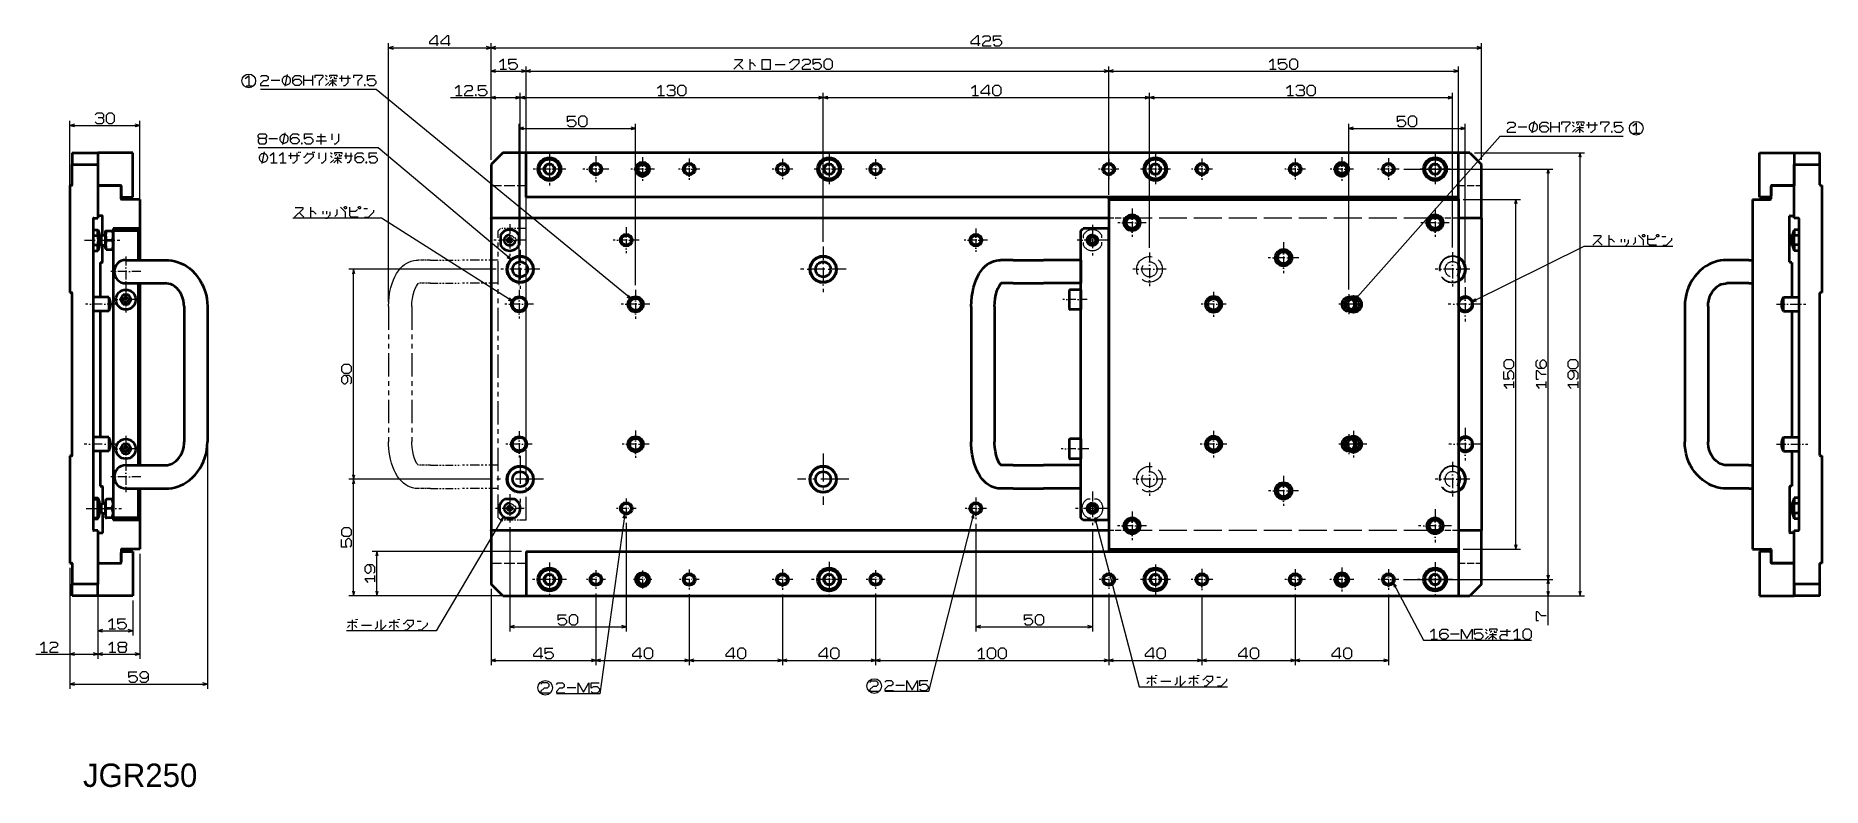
# Model space of a CAD drawing. Extents: x 44 to 810, y 149 to 471.
import ezdxf

# ---------------------------------------------------------------- set-up
doc = ezdxf.new("R2010")
doc.units = 0
for name, pattern in [('DASHDOT', [18.5, 12, -3, 0.5, -3]), ('DASHED', [15, 12, -3]), ('DASHSPACE', [30, 12, -18]), ('PHANTOM', [20, 10, -2, 2, -2, 2, -2])]:
    doc.linetypes.add(name, pattern=pattern)

msp = doc.modelspace()

# ---------------------------------------------------------------- texts
at = {"insert": (64.1, 158.97), "char_height": 10, "attachment_point": 1}
msp.add_mtext_dynamic_manual_height_columns('JGR250', width=287.3658, gutter_width=1, heights=[0], dxfattribs=at)

# ---------------------------------------------------------------- linework, layer by layer
at = {"color": 7, "lineweight": 13}
for p, q in [((195.2, 356.93), (195.2, 467.93)), ((239.2, 417.93), (239.2, 467.93)), ((239.2, 417.93), (239.2, 467.93)), ((664.2, 417.93), (664.2, 467.93)), ((195.2, 465.93), (239.2, 465.93)), ((239.2, 465.93), (664.2, 465.93)), ((239.2, 417.93), (239.2, 457.93)), ((254.2, 295.93), (254.2, 457.93)), ((254.2, 357.93), (254.2, 457.93)), ((254.2, 455.93), (504.2, 455.93)), ((504.2, 402.93), (504.2, 457.93)), ((504.2, 402.93), (504.2, 457.93)), ((504.2, 455.93), (654.2, 455.93)), ((654.2, 402.93), (654.2, 457.93)), ((239.2, 417.93), (239.2, 446.58)), ((251.7, 381.32), (251.7, 446.58)), ((251.7, 381.32), (251.7, 446.58)), ((381.7, 382.73), (381.7, 446.58)), ((381.7, 382.73), (381.7, 446.58)), ((521.7, 380.08), (521.7, 446.58)), ((521.7, 380.08), (521.7, 446.58)), ((651.7, 380.34), (651.7, 446.58)), ((221.78, 444.58), (251.7, 444.58)), ((251.7, 444.58), (381.7, 444.58)), ((381.7, 444.58), (521.7, 444.58)), ((521.7, 444.58), (651.7, 444.58)), ((58.48, 406.93), (58.48, 434.68)), ((58.48, 432.68), (88.48, 432.68)), ((88.48, 400.93), (88.48, 434.68)), ((251.2, 364.09), (251.2, 433.39)), ((251.2, 431.39), (301.2, 431.39)), ((301.2, 364.09), (301.2, 433.39)), ((607.2, 362.21), (607.2, 433.39)), ((607.2, 431.39), (657.2, 431.39)), ((657.2, 365.25), (657.2, 433.39)), ((630.84, 413.93), (694.74, 413.93)), ((661.2, 420.93), (708.4, 420.93)), ((692.74, 237.93), (692.74, 413.93)), ((706.4, 230.93), (706.4, 420.93)), ((656.2, 400.93), (680.86, 400.93)), ((678.86, 250.93), (678.86, 400.93)), ((241.31, 370.93), (178.2, 370.93)), ((180.2, 280.93), (180.2, 370.93)), ((117.48, 294.93), (117.48, 191.1)), ((239.66, 280.93), (178.2, 280.93)), ((239.66, 280.93), (178.2, 280.93)), ((180.2, 230.93), (180.2, 280.93)), ((297.2, 262.25), (297.2, 215.63)), ((447.2, 261.84), (447.2, 215.63)), ((247.2, 260.3), (247.2, 215.63)), ((497.2, 259.16), (497.2, 215.63)), ((88.48, 248.93), (88.48, 203.93)), ((252.2, 249.93), (188.2, 249.93)), ((656.2, 250.93), (680.86, 250.93)), ((58.48, 242.93), (58.48, 191.1)), ((58.48, 242.93), (58.48, 203.93)), ((630.62, 237.93), (694.74, 237.93)), ((630.62, 237.93), (694.74, 237.93)), ((70.48, 233.93), (70.48, 213.93)), ((242.2, 230.93), (178.2, 230.93)), ((230.76, 230.93), (188.2, 230.93)), ((239.2, 233.93), (239.2, 201.24)), ((284.2, 231.9), (284.2, 201.24)), ((284.2, 231.9), (284.2, 201.24)), ((324.2, 231.7), (324.2, 201.24)), ((324.2, 231.7), (324.2, 201.24)), ((364.2, 231.51), (364.2, 201.24)), ((364.2, 231.51), (364.2, 201.24)), ((404.2, 231.89), (404.2, 201.24)), ((404.2, 231.89), (404.2, 201.24)), ((504.2, 231.89), (504.2, 201.24)), ((504.2, 231.89), (504.2, 201.24)), ((544.2, 231.32), (544.2, 201.24)), ((544.2, 231.32), (544.2, 201.24)), ((584.2, 231.51), (584.2, 201.24)), ((584.2, 231.51), (584.2, 201.24)), ((624.2, 231.51), (624.2, 201.24)), ((656.2, 230.93), (694.74, 230.93)), ((661.2, 230.93), (708.4, 230.93)), ((70.48, 228.93), (70.48, 203.93)), ((70.48, 228.93), (70.48, 203.93)), ((247.2, 217.63), (297.2, 217.63)), ((447.2, 217.63), (497.2, 217.63)), ((43.82, 205.93), (70.48, 205.93)), ((239.2, 203.24), (284.2, 203.24)), ((284.2, 203.24), (324.2, 203.24)), ((324.2, 203.24), (364.2, 203.24)), ((364.2, 203.24), (404.2, 203.24)), ((404.2, 203.24), (504.2, 203.24)), ((504.2, 203.24), (544.2, 203.24)), ((544.2, 203.24), (584.2, 203.24)), ((584.2, 203.24), (624.2, 203.24)), ((58.48, 193.1), (117.48, 193.1))]:
    msp.add_line(p, q, dxfattribs=at)
at = {"color": 7, "lineweight": 13, "ltscale": 0.375}
for p, q in [((239.2, 455.93), (254.2, 455.93)), ((85.48, 228.93), (85.48, 213.93)), ((70.48, 215.93), (85.48, 215.93))]:
    msp.add_line(p, q, dxfattribs=at)
at = {"color": 7, "lineweight": 35, "ltscale": 0.125}
for p, q in [((59.48, 420.93), (59.48, 415.93)), ((70.48, 420.93), (70.48, 415.93)), ((798.35, 420.93), (798.35, 415.93)), ((809.35, 415.93), (809.35, 420.93)), ((59.48, 230.93), (59.48, 235.93)), ((70.48, 230.93), (70.48, 235.93)), ((654.2, 230.93), (659.2, 230.93)), ((798.35, 235.93), (798.35, 230.93)), ((809.35, 230.93), (809.35, 235.93))]:
    msp.add_line(p, q, dxfattribs=at)
at = {"color": 7, "lineweight": 35, "ltscale": 0.275}
for p, q in [((59.48, 420.93), (70.48, 420.93)), ((59.48, 415.93), (70.48, 415.93)), ((798.35, 420.93), (809.35, 420.93)), ((798.35, 415.93), (809.35, 415.93)), ((87.98, 388.43), (76.98, 388.43)), ((87.98, 387.43), (76.98, 387.43)), ((504.2, 388.43), (493.2, 388.43)), ((87.98, 264.43), (76.98, 264.43)), ((87.98, 263.43), (76.98, 263.43)), ((504.2, 263.43), (493.2, 263.43)), ((70.48, 235.93), (59.48, 235.93)), ((70.48, 230.93), (59.48, 230.93)), ((809.35, 235.93), (798.35, 235.93)), ((809.35, 230.93), (798.35, 230.93))]:
    msp.add_line(p, q, dxfattribs=at)
at = {"color": 7, "lineweight": 35, "ltscale": 0.22}
for p, q in [((59.48, 407.13), (59.48, 415.93)), ((809.35, 407.13), (809.35, 415.93)), ((59.48, 244.73), (59.48, 235.93)), ((809.35, 235.93), (809.35, 244.73))]:
    msp.add_line(p, q, dxfattribs=at)
at = {"color": 7, "lineweight": 35, "ltscale": 0.375}
for p, q in [((85.48, 420.93), (70.48, 420.93)), ((783.35, 420.93), (798.35, 420.93)), ((797.35, 373.93), (797.35, 358.93)), ((797.35, 292.93), (797.35, 277.93)), ((85.48, 230.93), (70.48, 230.93)), ((783.35, 230.93), (798.35, 230.93))]:
    msp.add_line(p, q, dxfattribs=at)
at = {"color": 7, "lineweight": 35}
for p, q in [((70.48, 415.93), (70.48, 392.93)), ((239.2, 415.93), (239.2, 392.93)), ((659.2, 420.93), (244.2, 420.93)), ((654.2, 420.93), (254.2, 420.93)), ((664.2, 392.93), (664.2, 415.93)), ((798.35, 392.93), (798.35, 415.93)), ((58.48, 406.93), (58.48, 360.93)), ((810.35, 360.93), (810.35, 406.93)), ((88.48, 400.93), (88.48, 374.93)), ((654.2, 401.93), (254.2, 401.93)), ((504.2, 400.93), (654.2, 400.93)), ((504.2, 400.93), (504.2, 250.93)), ((654.2, 400.93), (654.2, 250.93)), ((780.35, 400.93), (780.35, 250.93)), ((68.48, 392.73), (68.48, 259.13)), ((504.2, 392.93), (239.2, 392.93)), ((239.2, 392.73), (239.2, 259.13)), ((664.2, 392.73), (664.2, 259.13)), ((800.35, 392.73), (800.35, 259.13)), ((76.98, 387.43), (76.98, 264.43)), ((492.2, 264.43), (492.2, 387.43)), ((504.2, 263.43), (504.2, 388.43)), ((59.48, 291.13), (59.48, 360.73)), ((87.98, 286.93), (87.98, 364.93)), ((88.48, 364.93), (88.48, 286.93)), ((809.35, 291.13), (809.35, 360.73)), ((71.48, 352.93), (71.48, 298.93)), ((107.48, 354.93), (107.48, 296.93)), ((117.48, 354.93), (117.48, 296.93)), ((445.2, 354.93), (445.2, 296.93)), ((455.2, 354.93), (455.2, 296.93)), ((751.35, 354.93), (751.35, 296.93)), ((761.35, 354.93), (761.35, 296.93)), ((797.35, 352.93), (797.35, 298.93)), ((58.48, 290.93), (58.48, 244.93)), ((810.35, 244.93), (810.35, 290.93)), ((88.48, 276.93), (88.48, 250.93)), ((70.48, 258.93), (70.48, 235.93)), ((504.2, 258.93), (239.2, 258.93)), ((239.2, 258.93), (239.2, 235.93)), ((664.2, 235.93), (664.2, 258.93)), ((798.35, 235.93), (798.35, 258.93)), ((254.2, 249.93), (654.2, 249.93)), ((504.2, 250.93), (654.2, 250.93)), ((254.2, 230.93), (654.2, 230.93))]:
    msp.add_line(p, q, dxfattribs=at)
at = {"color": 7, "lineweight": 35, "ltscale": 0.475}
for p, q in [((85.48, 401.93), (85.48, 420.93)), ((254.2, 401.93), (254.2, 420.93)), ((654.2, 401.93), (654.2, 420.93)), ((783.35, 401.93), (783.35, 420.93)), ((85.48, 249.93), (85.48, 230.93)), ((254.2, 249.93), (254.2, 230.93)), ((654.2, 249.93), (654.2, 230.93)), ((783.35, 249.93), (783.35, 230.93))]:
    msp.add_line(p, q, dxfattribs=at)
at = {"color": 7, "lineweight": 35, "ltscale": 0.176777}
for p, q in [((244.2, 420.93), (239.2, 415.93)), ((659.2, 420.93), (664.2, 415.93)), ((244.2, 230.93), (239.2, 235.93)), ((664.2, 235.93), (659.2, 230.93))]:
    msp.add_line(p, q, dxfattribs=at)
at = {"color": 7, "linetype": 'DASHDOT', "lineweight": 13, "ltscale": 0.350216}
msp.add_line((271.2, 413.93), (257.2, 413.93), dxfattribs=at)
at = {"color": 7, "linetype": 'DASHDOT', "lineweight": 13, "ltscale": 0.134354}
for p, q in [((266.89, 413.93), (261.51, 413.93)), ((266.89, 237.93), (261.51, 237.93))]:
    msp.add_line(p, q, dxfattribs=at)
at = {"color": 7, "lineweight": 35, "ltscale": 0.057735}
for p, q in [((263.05, 415.93), (261.89, 413.93)), ((261.89, 413.93), (263.05, 411.93)), ((265.35, 415.93), (263.05, 415.93)), ((266.51, 413.93), (265.35, 415.93)), ((265.35, 411.93), (266.51, 413.93)), ((383.05, 415.93), (381.89, 413.93)), ((381.89, 413.93), (383.05, 411.93)), ((385.35, 415.93), (383.05, 415.93)), ((386.51, 413.93), (385.35, 415.93)), ((385.35, 411.93), (386.51, 413.93)), ((523.05, 415.93), (521.89, 413.93)), ((521.89, 413.93), (523.05, 411.93)), ((525.35, 415.93), (523.05, 415.93)), ((526.51, 413.93), (525.35, 415.93)), ((525.35, 411.93), (526.51, 413.93)), ((643.05, 415.93), (641.89, 413.93)), ((641.89, 413.93), (643.05, 411.93)), ((645.35, 415.93), (643.05, 415.93)), ((646.51, 413.93), (645.35, 415.93)), ((645.35, 411.93), (646.51, 413.93)), ((263.05, 411.93), (265.35, 411.93)), ((383.05, 411.93), (385.35, 411.93)), ((523.05, 411.93), (525.35, 411.93)), ((643.05, 411.93), (645.35, 411.93)), ((81.32, 359.93), (80.17, 357.93)), ((80.17, 357.93), (81.32, 355.93)), ((83.63, 359.93), (81.32, 359.93)), ((81.32, 355.93), (83.63, 355.93)), ((84.79, 357.93), (83.63, 359.93)), ((83.63, 355.93), (84.79, 357.93)), ((81.32, 295.93), (80.17, 293.93)), ((80.17, 293.93), (81.32, 291.93)), ((83.63, 295.93), (81.32, 295.93)), ((81.32, 291.93), (83.63, 291.93)), ((84.79, 293.93), (83.63, 295.93)), ((83.63, 291.93), (84.79, 293.93)), ((263.05, 239.93), (261.89, 237.93)), ((261.89, 237.93), (263.05, 235.93)), ((265.35, 239.93), (263.05, 239.93)), ((266.51, 237.93), (265.35, 239.93)), ((265.35, 235.93), (266.51, 237.93)), ((383.05, 239.93), (381.89, 237.93)), ((381.89, 237.93), (383.05, 235.93)), ((385.35, 239.93), (383.05, 239.93)), ((386.51, 237.93), (385.35, 239.93)), ((385.35, 235.93), (386.51, 237.93)), ((523.05, 239.93), (521.89, 237.93)), ((521.89, 237.93), (523.05, 235.93)), ((525.35, 239.93), (523.05, 239.93)), ((526.51, 237.93), (525.35, 239.93)), ((525.35, 235.93), (526.51, 237.93)), ((643.05, 239.93), (641.89, 237.93)), ((641.89, 237.93), (643.05, 235.93)), ((645.35, 239.93), (643.05, 239.93)), ((646.51, 237.93), (645.35, 239.93)), ((645.35, 235.93), (646.51, 237.93)), ((263.05, 235.93), (265.35, 235.93)), ((383.05, 235.93), (385.35, 235.93)), ((523.05, 235.93), (525.35, 235.93)), ((643.05, 235.93), (645.35, 235.93))]:
    msp.add_line(p, q, dxfattribs=at)
at = {"color": 7, "linetype": 'DASHDOT', "lineweight": 13, "ltscale": 0.350217}
msp.add_line((264.2, 420.94), (264.2, 406.93), dxfattribs=at)
at = {"color": 7, "linetype": 'DASHDOT', "lineweight": 13, "ltscale": 0.134355}
for p, q in [((264.2, 416.62), (264.2, 411.24)), ((386.89, 413.93), (381.51, 413.93)), ((384.2, 416.62), (384.2, 411.24)), ((526.89, 413.93), (521.51, 413.93)), ((524.2, 416.62), (524.2, 411.24)), ((646.89, 413.93), (641.51, 413.93)), ((644.2, 416.62), (644.2, 411.24)), ((264.2, 240.62), (264.2, 235.24)), ((386.89, 237.93), (381.51, 237.93)), ((384.2, 240.62), (384.2, 235.24)), ((526.89, 237.93), (521.51, 237.93)), ((524.2, 240.62), (524.2, 235.24)), ((646.89, 237.93), (641.51, 237.93)), ((644.2, 240.62), (644.2, 235.24))]:
    msp.add_line(p, q, dxfattribs=at)
at = {"color": 7, "linetype": 'DASHDOT', "lineweight": 13, "ltscale": 0.279044}
msp.add_line((289.78, 413.93), (278.62, 413.93), dxfattribs=at)
at = {"color": 7, "linetype": 'DASHDOT', "lineweight": 13, "ltscale": 0.279045}
msp.add_line((284.2, 419.51), (284.2, 408.35), dxfattribs=at)
at = {"color": 7, "linetype": 'DASHDOT', "lineweight": 13, "ltscale": 0.254578}
msp.add_line((309.29, 413.93), (299.11, 413.93), dxfattribs=at)
at = {"color": 7, "linetype": 'DASHDOT', "lineweight": 13, "ltscale": 0.254579}
msp.add_line((304.2, 419.02), (304.2, 408.84), dxfattribs=at)
at = {"color": 7, "linetype": 'DASHDOT', "lineweight": 13, "ltscale": 0.227979}
for p, q in [((328.76, 413.93), (319.64, 413.93)), ((324.2, 418.49), (324.2, 409.37))]:
    msp.add_line(p, q, dxfattribs=at)
at = {"color": 7, "linetype": 'DASHDOT', "lineweight": 13, "ltscale": 0.219467}
for p, q in [((368.59, 413.93), (359.81, 413.93)), ((364.2, 418.32), (364.2, 409.54))]:
    msp.add_line(p, q, dxfattribs=at)
at = {"color": 7, "linetype": 'DASHDOT', "lineweight": 13, "ltscale": 0.32175}
for p, q in [((390.64, 413.93), (377.77, 413.93)), ((384.2, 420.37), (384.2, 407.5)), ((530.64, 413.93), (517.77, 413.93)), ((524.2, 420.37), (524.2, 407.5)), ((650.64, 413.93), (637.77, 413.93)), ((644.2, 420.37), (644.2, 407.5)), ((530.64, 237.93), (517.77, 237.93)), ((524.2, 244.37), (524.2, 231.5))]:
    msp.add_line(p, q, dxfattribs=at)
at = {"color": 7, "linetype": 'DASHDOT', "lineweight": 13, "ltscale": 0.210954}
for p, q in [((408.42, 413.93), (399.98, 413.93)), ((404.2, 418.15), (404.2, 409.71))]:
    msp.add_line(p, q, dxfattribs=at)
at = {"color": 7, "linetype": 'DASHDOT', "lineweight": 13, "ltscale": 0.219466}
for p, q in [((508.59, 413.93), (499.81, 413.93)), ((504.2, 418.32), (504.2, 409.54))]:
    msp.add_line(p, q, dxfattribs=at)
at = {"color": 7, "linetype": 'DASHDOT', "lineweight": 13, "ltscale": 0.227826}
for p, q in [((548.76, 413.93), (539.64, 413.93)), ((544.2, 418.49), (544.2, 409.38))]:
    msp.add_line(p, q, dxfattribs=at)
at = {"color": 7, "linetype": 'DASHDOT', "lineweight": 13, "ltscale": 0.224162}
for p, q in [((588.68, 413.93), (579.72, 413.93)), ((584.2, 418.42), (584.2, 409.45))]:
    msp.add_line(p, q, dxfattribs=at)
at = {"color": 7, "linetype": 'DASHDOT', "lineweight": 13, "ltscale": 0.252057}
for p, q in [((609.24, 413.93), (599.16, 413.93)), ((604.2, 418.97), (604.2, 408.89))]:
    msp.add_line(p, q, dxfattribs=at)
at = {"color": 7, "linetype": 'DASHDOT', "lineweight": 13, "ltscale": 0.232169}
for p, q in [((628.84, 413.93), (619.56, 413.93)), ((624.2, 418.58), (624.2, 409.29))]:
    msp.add_line(p, q, dxfattribs=at)
at = {"color": 7, "lineweight": 35, "ltscale": 0.35}
for p, q in [((798.35, 420.93), (798.35, 406.93)), ((798.35, 230.93), (798.35, 244.93))]:
    msp.add_line(p, q, dxfattribs=at)
at = {"color": 7, "lineweight": 35, "ltscale": 0.02}
for p, q in [((59.28, 406.93), (58.48, 406.93)), ((809.55, 406.93), (810.35, 406.93)), ((504.2, 401.13), (504.2, 401.93)), ((654.2, 401.13), (654.2, 401.93)), ((71.48, 373.93), (72.28, 373.93)), ((797.35, 373.93), (796.55, 373.93)), ((58.48, 360.93), (59.28, 360.93)), ((810.35, 360.93), (809.55, 360.93)), ((59.28, 290.93), (58.48, 290.93)), ((809.55, 290.93), (810.35, 290.93)), ((71.48, 277.93), (72.28, 277.93)), ((797.35, 277.93), (796.55, 277.93)), ((504.2, 250.73), (504.2, 249.93)), ((654.2, 250.73), (654.2, 249.93)), ((58.48, 244.93), (59.28, 244.93)), ((810.35, 244.93), (809.55, 244.93))]:
    msp.add_line(p, q, dxfattribs=at)
at = {"color": 7, "lineweight": 35, "ltscale": 0.245}
for p, q in [((70.48, 406.93), (80.28, 406.93)), ((798.35, 406.93), (788.55, 406.93)), ((70.48, 244.93), (80.28, 244.93)), ((798.35, 244.93), (788.55, 244.93))]:
    msp.add_line(p, q, dxfattribs=at)
at = {"color": 7, "lineweight": 35, "ltscale": 0.017678}
for p, q in [((70.98, 406.93), (70.48, 406.43)), ((79.98, 406.93), (80.48, 406.43)), ((788.85, 406.93), (788.35, 406.43)), ((797.85, 406.93), (798.35, 406.43)), ((80.98, 401.93), (80.48, 402.43)), ((787.85, 401.93), (788.35, 402.43)), ((70.48, 394.43), (70.98, 393.93)), ((798.35, 394.43), (797.85, 393.93)), ((70.48, 257.43), (70.98, 257.93)), ((798.35, 257.43), (797.85, 257.93)), ((70.98, 244.93), (70.48, 245.43)), ((79.98, 244.93), (80.48, 245.43)), ((80.98, 249.93), (80.48, 249.43)), ((787.85, 249.93), (788.35, 249.43)), ((788.85, 244.93), (788.35, 245.43)), ((797.85, 244.93), (798.35, 245.43))]:
    msp.add_line(p, q, dxfattribs=at)
at = {"color": 7, "lineweight": 35, "ltscale": 0.225}
for p, q in [((79.98, 406.93), (70.98, 406.93)), ((788.85, 406.93), (797.85, 406.93)), ((788.85, 244.93), (797.85, 244.93))]:
    msp.add_line(p, q, dxfattribs=at)
at = {"color": 7, "lineweight": 35, "ltscale": 0.1075}
for p, q in [((80.48, 406.73), (80.48, 402.43)), ((788.35, 406.73), (788.35, 402.43)), ((80.48, 245.13), (80.48, 249.43)), ((788.35, 245.13), (788.35, 249.43))]:
    msp.add_line(p, q, dxfattribs=at)
at = {"color": 7, "lineweight": 35, "ltscale": 0.1325}
for p, q in [((80.48, 401.13), (80.48, 406.43)), ((788.35, 401.13), (788.35, 406.43)), ((80.48, 250.73), (80.48, 245.43)), ((788.35, 250.73), (788.35, 245.43))]:
    msp.add_line(p, q, dxfattribs=at)
at = {"color": 7, "linetype": 'DASHED', "lineweight": 13, "ltscale": 0.375}
for p, q in [((239.2, 406.93), (254.2, 406.93)), ((239.2, 244.93), (254.2, 244.93))]:
    msp.add_line(p, q, dxfattribs=at)
at = {"color": 7, "linetype": 'DASHED', "lineweight": 13, "ltscale": 0.25}
for p, q in [((654.2, 406.93), (664.2, 406.93)), ((654.2, 244.93), (664.2, 244.93))]:
    msp.add_line(p, q, dxfattribs=at)
at = {"color": 7, "lineweight": 35, "ltscale": 0.3}
for p, q in [((798.35, 394.43), (798.35, 406.43)), ((798.35, 245.43), (798.35, 257.43))]:
    msp.add_line(p, q, dxfattribs=at)
at = {"color": 7, "lineweight": 35, "ltscale": 0.195}
for p, q in [((88.48, 400.93), (80.68, 400.93)), ((780.35, 400.93), (788.15, 400.93)), ((88.48, 250.93), (80.68, 250.93)), ((780.35, 250.93), (788.15, 250.93))]:
    msp.add_line(p, q, dxfattribs=at)
at = {"color": 7, "lineweight": 35, "ltscale": 0.1125}
for p, q in [((80.98, 401.93), (85.48, 401.93)), ((787.85, 401.93), (783.35, 401.93)), ((492.2, 362.18), (487.7, 362.18)), ((492.2, 353.68), (487.7, 353.68)), ((492.2, 298.18), (487.7, 298.18)), ((492.2, 289.68), (487.7, 289.68)), ((80.98, 249.93), (85.48, 249.93)), ((787.85, 249.93), (783.35, 249.93))]:
    msp.add_line(p, q, dxfattribs=at)
at = {"color": 7, "lineweight": 35, "ltscale": 0.005}
for p, q in [((504.2, 401.13), (504.2, 400.93)), ((654.2, 401.13), (654.2, 400.93)), ((239.2, 392.73), (239.2, 392.93)), ((664.2, 392.93), (664.2, 392.73)), ((239.2, 258.93), (239.2, 259.13)), ((664.2, 259.13), (664.2, 258.93)), ((504.2, 250.93), (504.2, 250.73)), ((654.2, 250.93), (654.2, 250.73))]:
    msp.add_line(p, q, dxfattribs=at)
at = {"color": 7, "lineweight": 35, "ltscale": 0.045}
for p, q in [((68.68, 392.93), (70.48, 392.93)), ((800.15, 392.93), (798.35, 392.93)), ((70.48, 258.93), (68.68, 258.93)), ((798.35, 258.93), (800.15, 258.93))]:
    msp.add_line(p, q, dxfattribs=at)
at = {"color": 7, "lineweight": 35, "ltscale": 0.0325}
for p, q in [((72.28, 393.93), (70.98, 393.93)), ((796.55, 393.93), (797.85, 393.93)), ((70.98, 257.93), (72.28, 257.93)), ((797.85, 257.93), (796.55, 257.93))]:
    msp.add_line(p, q, dxfattribs=at)
at = {"color": 7, "lineweight": 35, "ltscale": 0.2067}
for p, q in [((72.48, 385.46), (72.48, 393.73)), ((72.48, 266.4), (72.48, 258.13))]:
    msp.add_line(p, q, dxfattribs=at)
at = {"color": 7, "linetype": 'DASHED', "lineweight": 13, "ltscale": 0.214256}
for p, q in [((512.77, 392.93), (504.2, 392.93)), ((654.2, 392.93), (645.63, 392.93)), ((654.2, 258.93), (645.63, 258.93))]:
    msp.add_line(p, q, dxfattribs=at)
at = {"color": 7, "linetype": 'DASHDOT', "lineweight": 13, "ltscale": 0.303091}
for p, q in [((520.26, 390.93), (508.14, 390.93)), ((514.2, 396.99), (514.2, 384.87)), ((650.26, 390.93), (638.14, 390.93)), ((644.2, 396.99), (644.2, 384.87))]:
    msp.add_line(p, q, dxfattribs=at)
at = {"color": 7, "lineweight": 35, "ltscale": 0.071487}
for p, q in [((515.63, 392.93), (512.77, 392.93)), ((645.63, 392.93), (642.77, 392.93))]:
    msp.add_line(p, q, dxfattribs=at)
at = {"color": 7, "linetype": 'DASHED', "lineweight": 13}
for p, q in [((642.77, 392.93), (515.63, 392.93)), ((642.77, 258.93), (515.63, 258.93)), ((254.2, 230.93), (654.2, 230.93))]:
    msp.add_line(p, q, dxfattribs=at)
at = {"color": 7, "lineweight": 35, "ltscale": 0.25}
for p, q in [((664.2, 392.93), (654.2, 392.93)), ((492.2, 374.93), (492.2, 364.93)), ((492.2, 276.93), (492.2, 286.93)), ((664.2, 258.93), (654.2, 258.93)), ((244.2, 230.93), (254.2, 230.93))]:
    msp.add_line(p, q, dxfattribs=at)
at = {"color": 7, "lineweight": 35, "ltscale": 0.489999}
for p, q in [((796.35, 374.13), (796.35, 393.73)), ((796.35, 277.73), (796.35, 258.13))]:
    msp.add_line(p, q, dxfattribs=at)
at = {"color": 7, "linetype": 'DASHDOT', "lineweight": 13, "ltscale": 0.381927}
msp.add_line((64.7, 383.43), (79.97, 383.43), dxfattribs=at)
at = {"color": 7, "lineweight": 35, "ltscale": 0.05}
for p, q in [((68.48, 387.93), (70.48, 387.93)), ((68.48, 385.49), (70.48, 385.49)), ((800.35, 387.93), (798.35, 387.93)), ((800.35, 385.49), (798.35, 385.49)), ((68.48, 381.37), (70.48, 381.37)), ((68.48, 378.93), (70.48, 378.93)), ((800.35, 381.37), (798.35, 381.37)), ((800.35, 378.93), (798.35, 378.93)), ((68.48, 272.93), (70.48, 272.93)), ((68.48, 272.43), (70.48, 272.43)), ((800.35, 272.93), (798.35, 272.93)), ((800.35, 270.49), (798.35, 270.49)), ((68.48, 264.43), (70.48, 264.43)), ((68.48, 263.93), (70.48, 263.93)), ((800.35, 266.37), (798.35, 266.37)), ((800.35, 263.93), (798.35, 263.93))]:
    msp.add_line(p, q, dxfattribs=at)
at = {"color": 7, "lineweight": 35, "ltscale": 0.013772}
for p, q in [((70.48, 387.38), (70.48, 387.93)), ((798.35, 379.48), (798.35, 378.93)), ((800.35, 379.48), (800.35, 378.93)), ((798.35, 264.48), (798.35, 263.93)), ((800.35, 264.48), (800.35, 263.93))]:
    msp.add_line(p, q, dxfattribs=at)
at = {"color": 7, "lineweight": 35, "ltscale": 0.047189}
for p, q in [((70.48, 385.49), (70.48, 387.38)), ((798.35, 381.37), (798.35, 379.48)), ((800.35, 381.37), (800.35, 379.48)), ((798.35, 266.37), (798.35, 264.48)), ((800.35, 266.37), (800.35, 264.48))]:
    msp.add_line(p, q, dxfattribs=at)
at = {"color": 7, "lineweight": 35, "ltscale": 0.00306}
for p, q in [((71.47, 384.31), (71.47, 384.43)), ((797.35, 382.55), (797.35, 382.43))]:
    msp.add_line(p, q, dxfattribs=at)
at = {"color": 7, "lineweight": 35, "ltscale": 0.04694}
for p, q in [((71.47, 382.43), (71.47, 384.31)), ((797.35, 384.43), (797.35, 382.55))]:
    msp.add_line(p, q, dxfattribs=at)
at = {"color": 7, "lineweight": 35, "ltscale": 0.047512}
for p, q in [((71.98, 385.28), (73.76, 385.93)), ((71.98, 381.58), (73.76, 380.93)), ((71.98, 270.28), (73.76, 270.93)), ((71.98, 266.58), (73.76, 265.93))]:
    msp.add_line(p, q, dxfattribs=at)
at = {"color": 7, "lineweight": 35, "ltscale": 0.068423}
for p, q in [((71.98, 382.55), (71.98, 385.28)), ((796.85, 384.32), (796.85, 381.58)), ((71.98, 267.55), (71.98, 270.28)), ((796.85, 269.32), (796.85, 266.58))]:
    msp.add_line(p, q, dxfattribs=at)
at = {"color": 7, "lineweight": 35, "ltscale": 0.092464}
for p, q in [((73.76, 382.23), (73.76, 385.93)), ((73.76, 267.23), (73.76, 270.93))]:
    msp.add_line(p, q, dxfattribs=at)
at = {"color": 7, "lineweight": 35, "ltscale": 0.000353622}
for p, q in [((73.76, 385.93), (73.78, 385.93)), ((73.76, 380.93), (73.78, 380.93)), ((73.76, 270.93), (73.78, 270.93)), ((73.76, 265.93), (73.78, 265.93))]:
    msp.add_line(p, q, dxfattribs=at)
at = {"color": 7, "lineweight": 35, "ltscale": 0.008896}
for p, q in [((73.78, 387.43), (74.13, 387.43)), ((73.78, 264.43), (74.13, 264.43))]:
    msp.add_line(p, q, dxfattribs=at)
at = {"color": 7, "lineweight": 35, "ltscale": 0.187735}
for p, q in [((73.78, 379.92), (73.78, 387.43)), ((76.98, 379.92), (76.98, 387.43)), ((73.78, 271.94), (73.78, 264.43)), ((76.98, 271.94), (76.98, 264.43))]:
    msp.add_line(p, q, dxfattribs=at)
at = {"color": 7, "lineweight": 35, "ltscale": 0.014667}
for p, q in [((73.78, 386.94), (74.1, 387.43)), ((76.98, 386.94), (76.65, 387.43)), ((73.78, 379.92), (74.1, 379.43)), ((76.98, 379.92), (76.65, 379.43)), ((73.78, 271.94), (74.1, 272.43)), ((76.98, 271.94), (76.65, 272.43)), ((73.78, 264.92), (74.1, 264.43)), ((76.98, 264.92), (76.65, 264.43))]:
    msp.add_line(p, q, dxfattribs=at)
at = {"color": 7, "lineweight": 35, "ltscale": 0.062122}
for p, q in [((74.13, 387.43), (76.62, 387.43)), ((74.13, 383.43), (76.62, 383.43)), ((74.13, 379.43), (76.62, 379.43)), ((76.62, 272.43), (74.13, 272.43)), ((76.62, 268.43), (74.13, 268.43)), ((76.62, 264.43), (74.13, 264.43))]:
    msp.add_line(p, q, dxfattribs=at)
at = {"color": 7, "linetype": 'DASHDOT', "lineweight": 13, "ltscale": 0.010978}
for p, q in [((77.02, 383.43), (76.58, 383.43)), ((77.02, 268.43), (76.58, 268.43))]:
    msp.add_line(p, q, dxfattribs=at)
at = {"color": 7, "lineweight": 35, "ltscale": 0.008814}
for p, q in [((76.97, 387.43), (76.62, 387.43)), ((76.97, 264.43), (76.62, 264.43))]:
    msp.add_line(p, q, dxfattribs=at)
at = {"color": 7, "lineweight": 35, "ltscale": 0.025}
for p, q in [((76.98, 388.43), (76.98, 387.43)), ((87.98, 387.43), (87.98, 388.43)), ((76.98, 264.43), (76.98, 263.43)), ((87.98, 263.43), (87.98, 264.43))]:
    msp.add_line(p, q, dxfattribs=at)
at = {"color": 7, "lineweight": 35, "ltscale": 0.312499}
msp.add_line((87.98, 374.93), (87.98, 387.43), dxfattribs=at)
at = {"color": 7, "linetype": 'DASHDOT', "lineweight": 13, "ltscale": 0.341074}
for p, q in [((254.02, 383.43), (240.38, 383.43)), ((247.2, 390.25), (247.2, 376.61))]:
    msp.add_line(p, q, dxfattribs=at)
at = {"color": 7, "linetype": 'PHANTOM', "lineweight": 13, "ltscale": 0.035355}
for p, q in [((242.2, 387.43), (243.2, 388.43)), ((243.2, 263.43), (242.2, 264.43))]:
    msp.add_line(p, q, dxfattribs=at)
at = {"color": 7, "linetype": 'PHANTOM', "lineweight": 13}
for p, q in [((242.2, 264.43), (242.2, 387.43)), ((254.2, 263.43), (254.2, 388.43)), ((195.2, 354.93), (195.2, 296.93)), ((205.2, 354.93), (205.2, 296.93))]:
    msp.add_line(p, q, dxfattribs=at)
at = {"color": 7, "linetype": 'PHANTOM', "lineweight": 13, "ltscale": 0.275}
for p, q in [((254.2, 388.43), (243.2, 388.43)), ((254.2, 263.43), (243.2, 263.43))]:
    msp.add_line(p, q, dxfattribs=at)
at = {"color": 7, "lineweight": 35, "ltscale": 0.103078}
for p, q in [((243.2, 385.49), (243.2, 381.37)), ((251.2, 381.37), (251.2, 385.49)), ((800.35, 385.49), (800.35, 381.37)), ((249.26, 272.43), (245.14, 272.43)), ((800.35, 270.49), (800.35, 266.37)), ((245.14, 264.43), (249.26, 264.43))]:
    msp.add_line(p, q, dxfattribs=at)
at = {"color": 7, "linetype": 'DASHDOT', "lineweight": 13, "ltscale": 0.278315}
msp.add_line((302.77, 383.43), (291.63, 383.43), dxfattribs=at)
at = {"color": 7, "linetype": 'DASHDOT', "lineweight": 13, "ltscale": 0.278316}
msp.add_line((297.2, 389), (297.2, 377.87), dxfattribs=at)
at = {"color": 7, "linetype": 'DASHDOT', "lineweight": 13, "ltscale": 0.250803}
for p, q in [((452.22, 383.43), (442.18, 383.43)), ((447.2, 388.45), (447.2, 378.42))]:
    msp.add_line(p, q, dxfattribs=at)
at = {"color": 7, "linetype": 'DASHDOT', "lineweight": 13, "ltscale": 0.330168}
for p, q in [((503.8, 383.43), (490.6, 383.43)), ((497.2, 390.04), (497.2, 376.83))]:
    msp.add_line(p, q, dxfattribs=at)
at = {"color": 7, "lineweight": 35, "ltscale": 0.035355}
for p, q in [((492.2, 387.43), (493.2, 388.43)), ((493.2, 263.43), (492.2, 264.43))]:
    msp.add_line(p, q, dxfattribs=at)
at = {"color": 7, "linetype": 'DASHSPACE', "lineweight": 13, "ltscale": 0.103078}
for p, q in [((493.2, 385.49), (493.2, 381.37)), ((501.2, 381.37), (501.2, 385.49)), ((499.26, 272.43), (495.14, 272.43)), ((495.14, 264.43), (499.26, 264.43))]:
    msp.add_line(p, q, dxfattribs=at)
at = {"color": 7, "lineweight": 35, "ltscale": 0.036085}
for p, q in [((496.48, 384.68), (495.76, 383.43)), ((495.76, 383.43), (496.48, 382.18)), ((496.48, 269.68), (495.76, 268.43)), ((495.76, 268.43), (496.48, 267.18))]:
    msp.add_line(p, q, dxfattribs=at)
at = {"color": 7, "lineweight": 35, "ltscale": 0.036084}
for p, q in [((496.48, 384.68), (497.92, 384.68)), ((498.64, 383.43), (497.92, 384.68)), ((497.92, 382.18), (498.64, 383.43)), ((497.92, 382.18), (496.48, 382.18)), ((496.48, 269.68), (497.92, 269.68)), ((498.64, 268.43), (497.92, 269.68)), ((497.92, 267.18), (498.64, 268.43)), ((497.92, 267.18), (496.48, 267.18))]:
    msp.add_line(p, q, dxfattribs=at)
at = {"color": 7, "linetype": 'DASHDOT', "lineweight": 13, "ltscale": 0.015012}
for p, q in [((796.9, 383.43), (796.3, 383.43)), ((796.9, 268.43), (796.3, 268.43))]:
    msp.add_line(p, q, dxfattribs=at)
at = {"color": 7, "lineweight": 35, "ltscale": 0.013299}
for p, q in [((796.85, 385.28), (796.35, 385.46)), ((796.85, 381.58), (796.35, 381.4)), ((796.85, 270.28), (796.35, 270.46)), ((796.85, 266.58), (796.35, 266.4))]:
    msp.add_line(p, q, dxfattribs=at)
at = {"color": 7, "lineweight": 35, "ltscale": 0.024077}
for p, q in [((796.85, 385.28), (796.85, 384.32)), ((71.98, 381.58), (71.98, 382.55)), ((796.85, 270.28), (796.85, 269.32)), ((71.98, 266.58), (71.98, 267.55))]:
    msp.add_line(p, q, dxfattribs=at)
at = {"color": 7, "lineweight": 35, "ltscale": 0.060961}
for p, q in [((798.35, 387.93), (798.35, 385.49)), ((800.35, 387.93), (800.35, 385.49)), ((70.48, 378.93), (70.48, 381.37)), ((798.35, 272.93), (798.35, 270.49)), ((800.35, 272.93), (800.35, 270.49))]:
    msp.add_line(p, q, dxfattribs=at)
at = {"color": 7, "lineweight": 35, "ltscale": 0.1817}
for p, q in [((72.48, 374.13), (72.48, 381.4)), ((72.48, 277.73), (72.48, 270.46))]:
    msp.add_line(p, q, dxfattribs=at)
at = {"color": 7, "lineweight": 35, "ltscale": 0.032536}
for p, q in [((73.76, 380.93), (73.76, 382.23)), ((73.76, 265.93), (73.76, 267.23))]:
    msp.add_line(p, q, dxfattribs=at)
at = {"color": 7, "lineweight": 35, "ltscale": 0.000877953}
for p, q in [((74.1, 379.43), (74.13, 379.43)), ((76.65, 379.43), (76.62, 379.43)), ((74.1, 272.43), (74.13, 272.43)), ((76.65, 272.43), (76.62, 272.43))]:
    msp.add_line(p, q, dxfattribs=at)
at = {"color": 7, "linetype": 'DASHDOT', "lineweight": 13, "ltscale": 0.325}
for p, q in [((82.48, 376.43), (82.48, 363.43)), ((88.98, 369.93), (75.98, 369.93)), ((82.48, 288.43), (82.48, 275.43)), ((88.98, 281.93), (75.98, 281.93))]:
    msp.add_line(p, q, dxfattribs=at)
at = {"color": 7, "linetype": 'DASHDOT', "lineweight": 13, "ltscale": 0.419408}
msp.add_line((251.7, 379.32), (251.7, 362.54), dxfattribs=at)
at = {"color": 7, "linetype": 'DASHDOT', "lineweight": 13, "ltscale": 0.489874}
for p, q in [((381.7, 380.73), (381.7, 361.13)), ((391.5, 370.93), (371.9, 370.93))]:
    msp.add_line(p, q, dxfattribs=at)
at = {"color": 7, "linetype": 'DASHDOT', "lineweight": 13, "ltscale": 0.3575}
for p, q in [((521.7, 378.08), (521.7, 363.78)), ((528.85, 370.93), (514.55, 370.93)), ((521.7, 288.08), (521.7, 273.78)), ((528.85, 280.93), (514.55, 280.93))]:
    msp.add_line(p, q, dxfattribs=at)
at = {"color": 7, "linetype": 'DASHDOT', "lineweight": 13, "ltscale": 0.330225}
for p, q in [((585.8, 375.93), (572.6, 375.93)), ((579.2, 382.54), (579.2, 369.33))]:
    msp.add_line(p, q, dxfattribs=at)
at = {"color": 7, "linetype": 'DASHDOT', "lineweight": 13, "ltscale": 0.3705}
for p, q in [((651.7, 378.34), (651.7, 363.52)), ((659.11, 370.93), (644.29, 370.93)), ((651.7, 288.34), (651.7, 273.52)), ((659.11, 280.93), (644.29, 280.93))]:
    msp.add_line(p, q, dxfattribs=at)
at = {"color": 7, "lineweight": 35, "ltscale": 0.374995}
msp.add_line((71.48, 373.93), (71.48, 358.93), dxfattribs=at)
at = {"color": 7, "lineweight": 35, "ltscale": 0.1875}
for p, q in [((82.48, 374.93), (89.98, 374.93)), ((82.48, 364.93), (89.98, 364.93)), ((487.2, 361.68), (487.2, 354.18)), ((487.2, 297.68), (487.2, 290.18)), ((82.48, 286.93), (89.98, 286.93)), ((82.48, 276.93), (89.98, 276.93))]:
    msp.add_line(p, q, dxfattribs=at)
at = {"color": 7, "lineweight": 35, "ltscale": 0.237741}
for p, q in [((89.98, 374.93), (99.49, 374.93)), ((778.85, 374.93), (769.34, 374.93)), ((89.98, 364.93), (99.49, 364.93)), ((778.85, 364.93), (769.34, 364.93)), ((89.98, 286.93), (99.49, 286.93)), ((778.85, 286.93), (769.34, 286.93)), ((89.98, 276.93), (99.49, 276.93)), ((778.85, 276.93), (769.34, 276.93))]:
    msp.add_line(p, q, dxfattribs=at)
at = {"color": 7, "linetype": 'PHANTOM', "lineweight": 13, "ltscale": 0.13726}
for p, q in [((213.19, 374.93), (207.7, 374.93)), ((213.19, 276.93), (207.7, 276.93))]:
    msp.add_line(p, q, dxfattribs=at)
at = {"color": 7, "linetype": 'PHANTOM', "lineweight": 13, "ltscale": 0.324759}
for p, q in [((213.19, 374.93), (226.18, 374.93)), ((213.19, 364.93), (226.18, 364.93)), ((213.19, 286.93), (226.18, 286.93)), ((213.19, 276.93), (226.18, 276.93))]:
    msp.add_line(p, q, dxfattribs=at)
at = {"color": 7, "linetype": 'PHANTOM', "lineweight": 13, "ltscale": 0.400481}
for p, q in [((242.2, 374.93), (226.18, 374.93)), ((242.2, 364.93), (226.18, 364.93)), ((242.2, 286.93), (226.18, 286.93)), ((242.2, 276.93), (226.18, 276.93))]:
    msp.add_line(p, q, dxfattribs=at)
at = {"color": 7, "linetype": 'DASHDOT', "lineweight": 13, "ltscale": 0.419407}
msp.add_line((260.09, 370.93), (243.31, 370.93), dxfattribs=at)
at = {"color": 7, "lineweight": 35, "ltscale": 0.137259}
for p, q in [((463.19, 374.93), (457.7, 374.93)), ((463.19, 276.93), (457.7, 276.93))]:
    msp.add_line(p, q, dxfattribs=at)
at = {"color": 7, "lineweight": 35, "ltscale": 0.32476}
for p, q in [((463.19, 374.93), (476.18, 374.93)), ((463.19, 364.93), (476.18, 364.93)), ((463.19, 286.93), (476.18, 286.93)), ((463.19, 276.93), (476.18, 276.93))]:
    msp.add_line(p, q, dxfattribs=at)
at = {"color": 7, "lineweight": 35, "ltscale": 0.400481}
for p, q in [((492.2, 374.93), (476.18, 374.93)), ((492.2, 364.93), (476.18, 364.93)), ((492.2, 286.93), (476.18, 286.93)), ((492.2, 276.93), (476.18, 276.93))]:
    msp.add_line(p, q, dxfattribs=at)
at = {"color": 7, "lineweight": 35, "ltscale": 0.037639}
for p, q in [((778.85, 374.93), (780.35, 374.93)), ((778.85, 276.93), (780.35, 276.93))]:
    msp.add_line(p, q, dxfattribs=at)
at = {"color": 7, "linetype": 'DASHDOT', "lineweight": 13, "ltscale": 0.27625}
for p, q in [((82.48, 363.46), (82.48, 352.41)), ((88, 357.93), (76.95, 357.93)), ((82.48, 299.46), (82.48, 288.41)), ((88, 293.93), (76.95, 293.93))]:
    msp.add_line(p, q, dxfattribs=at)
at = {"color": 7, "linetype": 'PHANTOM', "lineweight": 13, "ltscale": 0.129487}
msp.add_line((213.19, 364.93), (208.01, 364.93), dxfattribs=at)
at = {"color": 7, "linetype": 'DASHDOT', "lineweight": 13, "ltscale": 0.307758}
for p, q in [((251.2, 362.09), (251.2, 349.78)), ((257.36, 355.93), (245.04, 355.93))]:
    msp.add_line(p, q, dxfattribs=at)
at = {"color": 7, "linetype": 'DASHDOT', "lineweight": 13, "ltscale": 0.307904}
msp.add_line((301.2, 362.09), (301.2, 349.77), dxfattribs=at)
at = {"color": 7, "lineweight": 35, "ltscale": 0.129487}
msp.add_line((463.19, 364.93), (458.01, 364.93), dxfattribs=at)
at = {"color": 7, "lineweight": 35, "ltscale": 0.2125}
for p, q in [((492.2, 362.18), (492.2, 353.68)), ((492.2, 298.18), (492.2, 289.68))]:
    msp.add_line(p, q, dxfattribs=at)
at = {"color": 7, "linetype": 'DASHDOT', "lineweight": 13, "ltscale": 0.267348}
for p, q in [((549.2, 361.28), (549.2, 350.59)), ((554.55, 355.93), (543.85, 355.93))]:
    msp.add_line(p, q, dxfattribs=at)
at = {"color": 7, "linetype": 'DASHDOT', "lineweight": 13, "ltscale": 0.366042}
for p, q in [((657.2, 363.25), (657.2, 348.61)), ((664.52, 355.93), (649.88, 355.93))]:
    msp.add_line(p, q, dxfattribs=at)
at = {"color": 7, "lineweight": 35, "ltscale": 0.0375}
for p, q in [((778.85, 364.93), (780.35, 364.93)), ((778.85, 286.93), (780.35, 286.93))]:
    msp.add_line(p, q, dxfattribs=at)
at = {"color": 7, "linetype": 'DASHDOT', "lineweight": 13, "ltscale": 0.334809}
msp.add_line((78.52, 355.93), (65.13, 355.93), dxfattribs=at)
at = {"color": 7, "lineweight": 35, "ltscale": 0.167404}
for p, q in [((75.17, 358.93), (68.48, 358.93)), ((75.17, 352.93), (68.48, 352.93)), ((793.65, 358.93), (800.35, 358.93)), ((793.65, 352.93), (800.35, 352.93)), ((75.17, 298.93), (68.48, 298.93)), ((75.17, 292.93), (68.48, 292.93)), ((793.65, 298.93), (800.35, 298.93)), ((793.65, 292.93), (800.35, 292.93))]:
    msp.add_line(p, q, dxfattribs=at)
at = {"color": 7, "lineweight": 35, "ltscale": 0.039043}
for p, q in [((75.17, 358.93), (75.17, 357.37)), ((793.65, 352.93), (793.65, 354.49)), ((75.17, 298.93), (75.17, 297.37)), ((793.65, 292.93), (793.65, 294.49))]:
    msp.add_line(p, q, dxfattribs=at)
at = {"color": 7, "lineweight": 35, "ltscale": 0.110957}
for p, q in [((75.17, 357.37), (75.17, 352.93)), ((793.65, 354.49), (793.65, 358.93)), ((75.17, 297.37), (75.17, 292.93)), ((793.65, 294.49), (793.65, 298.93))]:
    msp.add_line(p, q, dxfattribs=at)
at = {"color": 7, "linetype": 'DASHDOT', "lineweight": 13, "ltscale": 0.307905}
msp.add_line((307.36, 355.93), (295.04, 355.93), dxfattribs=at)
at = {"color": 7, "linetype": 'DASHDOT', "lineweight": 13, "ltscale": 0.262308}
msp.add_line((494.95, 357.93), (484.45, 357.93), dxfattribs=at)
at = {"color": 7, "linetype": 'DASHDOT', "lineweight": 13, "ltscale": 0.213763}
for p, q in [((611.48, 355.93), (602.92, 355.93)), ((607.2, 360.21), (607.2, 351.66)), ((607.2, 300.21), (607.2, 291.66)), ((611.48, 295.93), (602.92, 295.93))]:
    msp.add_line(p, q, dxfattribs=at)
at = {"color": 7, "linetype": 'DASHDOT', "lineweight": 13, "ltscale": 0.159802}
for p, q in [((612.4, 355.93), (606, 355.93)), ((609.2, 359.13), (609.2, 352.74))]:
    msp.add_line(p, q, dxfattribs=at)
at = {"color": 7, "linetype": 'DASHDOT', "lineweight": 13, "ltscale": 0.312357}
msp.add_line((790.75, 355.93), (803.24, 355.93), dxfattribs=at)
at = {"color": 7, "linetype": 'DASHDOT', "lineweight": 13, "ltscale": 0.283304}
for p, q in [((251.2, 301.6), (251.2, 290.27)), ((256.87, 295.93), (245.53, 295.93))]:
    msp.add_line(p, q, dxfattribs=at)
at = {"color": 7, "linetype": 'DASHDOT', "lineweight": 13, "ltscale": 0.291455}
msp.add_line((301.2, 301.76), (301.2, 290.1), dxfattribs=at)
at = {"color": 7, "linetype": 'DASHDOT', "lineweight": 13, "ltscale": 0.2869}
for p, q in [((549.2, 301.67), (549.2, 290.19)), ((554.94, 295.93), (543.46, 295.93))]:
    msp.add_line(p, q, dxfattribs=at)
at = {"color": 7, "linetype": 'DASHDOT', "lineweight": 13, "ltscale": 0.286899}
for p, q in [((609.2, 301.67), (609.2, 290.19)), ((614.94, 295.93), (603.46, 295.93))]:
    msp.add_line(p, q, dxfattribs=at)
at = {"color": 7, "linetype": 'DASHDOT', "lineweight": 13, "ltscale": 0.351248}
for p, q in [((657.2, 302.96), (657.2, 288.91)), ((664.23, 295.93), (650.18, 295.93))]:
    msp.add_line(p, q, dxfattribs=at)
at = {"color": 7, "linetype": 'DASHDOT', "lineweight": 13, "ltscale": 0.360954}
msp.add_line((79.04, 295.93), (64.6, 295.93), dxfattribs=at)
at = {"color": 7, "lineweight": 35, "ltscale": 0.375005}
msp.add_line((71.48, 292.93), (71.48, 277.93), dxfattribs=at)
at = {"color": 7, "linetype": 'DASHDOT', "lineweight": 13, "ltscale": 0.291456}
msp.add_line((307.03, 295.93), (295.37, 295.93), dxfattribs=at)
at = {"color": 7, "linetype": 'DASHDOT', "lineweight": 13}
for p, q in [((381.7, 291.95), (381.7, 269.91)), ((251.7, 290.97), (251.7, 270.9)), ((261.74, 280.93), (241.66, 280.93)), ((392.72, 280.93), (370.68, 280.93))]:
    msp.add_line(p, q, dxfattribs=at)
at = {"color": 7, "linetype": 'DASHDOT', "lineweight": 13, "ltscale": 0.295998}
msp.add_line((495.62, 293.93), (483.78, 293.93), dxfattribs=at)
at = {"color": 7, "linetype": 'DASHDOT', "lineweight": 13, "ltscale": 0.337872}
msp.add_line((790.67, 295.93), (804.18, 295.93), dxfattribs=at)
at = {"color": 7, "linetype": 'PHANTOM', "lineweight": 13, "ltscale": 0.129511}
msp.add_line((213.19, 286.93), (208.01, 286.93), dxfattribs=at)
at = {"color": 7, "lineweight": 35, "ltscale": 0.12951}
msp.add_line((463.19, 286.93), (458.01, 286.93), dxfattribs=at)
at = {"color": 7, "lineweight": 35, "ltscale": 0.3125}
msp.add_line((87.98, 264.43), (87.98, 276.93), dxfattribs=at)
at = {"color": 7, "linetype": 'DASHDOT', "lineweight": 13, "ltscale": 0.323077}
for p, q in [((579.2, 282.39), (579.2, 269.47)), ((585.66, 275.93), (572.74, 275.93))]:
    msp.add_line(p, q, dxfattribs=at)
at = {"color": 7, "linetype": 'DASHDOT', "lineweight": 13, "ltscale": 0.378344}
msp.add_line((65.49, 268.43), (80.62, 268.43), dxfattribs=at)
at = {"color": 7, "linetype": 'DASHDOT', "lineweight": 13, "ltscale": 0.06}
msp.add_line((68.28, 268.43), (70.68, 268.43), dxfattribs=at)
at = {"color": 7, "lineweight": 35, "ltscale": 0.012502}
msp.add_line((70.48, 272.43), (70.48, 272.93), dxfattribs=at)
at = {"color": 7, "lineweight": 35, "ltscale": 0.153935}
msp.add_line((70.48, 266.27), (70.48, 272.43), dxfattribs=at)
at = {"color": 7, "lineweight": 35, "ltscale": 0.005732}
for p, q in [((70.7, 272.43), (70.48, 272.43)), ((70.48, 264.43), (70.7, 264.43))]:
    msp.add_line(p, q, dxfattribs=at)
at = {"color": 7, "lineweight": 35, "ltscale": 0.036986}
msp.add_line((71.47, 267.95), (71.47, 269.43), dxfattribs=at)
at = {"color": 7, "linetype": 'DASHDOT', "lineweight": 13, "ltscale": 0.306621}
for p, q in [((253.33, 268.43), (241.07, 268.43)), ((247.2, 274.56), (247.2, 262.3))]:
    msp.add_line(p, q, dxfattribs=at)
at = {"color": 7, "linetype": 'DASHDOT', "lineweight": 13, "ltscale": 0.209003}
msp.add_line((301.38, 268.43), (293.02, 268.43), dxfattribs=at)
at = {"color": 7, "linetype": 'DASHDOT', "lineweight": 13, "ltscale": 0.209004}
msp.add_line((297.2, 272.61), (297.2, 264.25), dxfattribs=at)
at = {"color": 7, "linetype": 'DASHDOT', "lineweight": 13, "ltscale": 0.229471}
for p, q in [((451.79, 268.43), (442.61, 268.43)), ((447.2, 273.02), (447.2, 263.84))]:
    msp.add_line(p, q, dxfattribs=at)
at = {"color": 7, "linetype": 'DASHDOT', "lineweight": 13, "ltscale": 0.363802}
for p, q in [((504.48, 268.43), (489.92, 268.43)), ((497.2, 275.71), (497.2, 261.16))]:
    msp.add_line(p, q, dxfattribs=at)
at = {"color": 7, "lineweight": 35, "ltscale": 0.046939}
msp.add_line((797.35, 269.43), (797.35, 267.55), dxfattribs=at)
at = {"color": 7, "lineweight": 35, "ltscale": 0.002573}
msp.add_line((797.35, 269.43), (797.35, 269.33), dxfattribs=at)
at = {"color": 7, "lineweight": 35, "ltscale": 0.046065}
msp.add_line((70.48, 264.43), (70.48, 266.27), dxfattribs=at)
at = {"color": 7, "lineweight": 35, "ltscale": 0.012501}
msp.add_line((70.48, 263.93), (70.48, 264.43), dxfattribs=at)
at = {"color": 7, "lineweight": 35, "ltscale": 0.013014}
msp.add_line((71.47, 267.43), (71.47, 267.95), dxfattribs=at)
at = {"color": 7, "linetype": 'DASHDOT', "lineweight": 13, "ltscale": 0.310721}
for p, q in [((520.41, 260.93), (507.99, 260.93)), ((514.2, 267.15), (514.2, 254.72))]:
    msp.add_line(p, q, dxfattribs=at)
at = {"color": 7, "linetype": 'DASHDOT', "lineweight": 13, "ltscale": 0.355995}
for p, q in [((651.32, 260.93), (637.08, 260.93)), ((644.2, 268.05), (644.2, 253.81))]:
    msp.add_line(p, q, dxfattribs=at)
at = {"color": 7, "lineweight": 35, "ltscale": 0.003061}
msp.add_line((797.35, 267.55), (797.35, 267.43), dxfattribs=at)
at = {"color": 7, "lineweight": 35, "ltscale": 0.00257}
msp.add_line((797.35, 267.53), (797.35, 267.43), dxfattribs=at)
at = {"color": 7, "linetype": 'DASHED', "lineweight": 13, "ltscale": 0.214255}
msp.add_line((512.77, 258.93), (504.2, 258.93), dxfattribs=at)
at = {"color": 7, "lineweight": 35, "ltscale": 0.071489}
for p, q in [((515.63, 258.93), (512.77, 258.93)), ((645.63, 258.93), (642.77, 258.93))]:
    msp.add_line(p, q, dxfattribs=at)
at = {"color": 7, "lineweight": 13, "ltscale": 0.475}
msp.add_line((190.2, 230.93), (190.2, 249.93), dxfattribs=at)
at = {"color": 7, "linetype": 'DASHDOT', "lineweight": 13, "ltscale": 0.378908}
for p, q in [((384.2, 245.51), (384.2, 230.35)), ((391.78, 237.93), (376.62, 237.93))]:
    msp.add_line(p, q, dxfattribs=at)
at = {"color": 7, "linetype": 'DASHDOT', "lineweight": 13, "ltscale": 0.374075}
for p, q in [((644.2, 245.41), (644.2, 230.45)), ((651.68, 237.93), (636.72, 237.93))]:
    msp.add_line(p, q, dxfattribs=at)
at = {"color": 7, "linetype": 'DASHDOT', "lineweight": 13, "ltscale": 0.365211}
for p, q in [((271.5, 237.93), (256.9, 237.93)), ((264.2, 245.24), (264.2, 230.63))]:
    msp.add_line(p, q, dxfattribs=at)
at = {"color": 7, "linetype": 'DASHDOT', "lineweight": 13, "ltscale": 0.201739}
msp.add_line((288.23, 237.93), (280.17, 237.93), dxfattribs=at)
at = {"color": 7, "linetype": 'DASHDOT', "lineweight": 13, "ltscale": 0.20174}
msp.add_line((284.2, 241.97), (284.2, 233.9), dxfattribs=at)
at = {"color": 7, "linetype": 'DASHDOT', "lineweight": 13, "ltscale": 0.195}
for p, q in [((308.1, 237.93), (300.3, 237.93)), ((304.2, 241.83), (304.2, 234.03))]:
    msp.add_line(p, q, dxfattribs=at)
at = {"color": 7, "linetype": 'DASHDOT', "lineweight": 13, "ltscale": 0.211493}
for p, q in [((328.43, 237.93), (319.97, 237.93)), ((324.2, 242.16), (324.2, 233.7))]:
    msp.add_line(p, q, dxfattribs=at)
at = {"color": 7, "linetype": 'DASHDOT', "lineweight": 13, "ltscale": 0.221135}
for p, q in [((368.62, 237.93), (359.78, 237.93)), ((364.2, 242.35), (364.2, 233.51)), ((628.62, 237.93), (619.78, 237.93)), ((624.2, 242.35), (624.2, 233.51))]:
    msp.add_line(p, q, dxfattribs=at)
at = {"color": 7, "linetype": 'DASHDOT', "lineweight": 13, "ltscale": 0.201849}
for p, q in [((408.24, 237.93), (400.16, 237.93)), ((404.2, 241.97), (404.2, 233.89))]:
    msp.add_line(p, q, dxfattribs=at)
at = {"color": 7, "linetype": 'DASHDOT', "lineweight": 13, "ltscale": 0.201851}
for p, q in [((508.24, 237.93), (500.16, 237.93)), ((504.2, 241.97), (504.2, 233.89))]:
    msp.add_line(p, q, dxfattribs=at)
at = {"color": 7, "linetype": 'DASHDOT', "lineweight": 13, "ltscale": 0.230777}
for p, q in [((548.82, 237.93), (539.58, 237.93)), ((544.2, 242.55), (544.2, 233.32))]:
    msp.add_line(p, q, dxfattribs=at)
at = {"color": 7, "linetype": 'DASHDOT', "lineweight": 13, "ltscale": 0.221132}
for p, q in [((588.62, 237.93), (579.78, 237.93)), ((584.2, 242.35), (584.2, 233.51))]:
    msp.add_line(p, q, dxfattribs=at)
at = {"color": 7, "linetype": 'DASHDOT', "lineweight": 13, "ltscale": 0.256265}
for p, q in [((609.33, 237.93), (599.07, 237.93)), ((604.2, 243.06), (604.2, 232.81))]:
    msp.add_line(p, q, dxfattribs=at)
at = {"color": 7, "lineweight": 13, "ltscale": 0.489699}
msp.add_line((692.74, 218.34), (692.74, 237.93), dxfattribs=at)
at = {"color": 7, "lineweight": 13, "ltscale": 0.373426}
msp.add_line((252.2, 230.93), (237.26, 230.93), dxfattribs=at)
at = {"color": 7, "lineweight": 13, "ltscale": 0.45}
msp.add_line((70.48, 205.93), (88.48, 205.93), dxfattribs=at)
at = {"color": 7, "lineweight": 13}
for points in [[(216.03, 466.77), (216.03, 471.1), (215.37, 471.1), (212.7, 468.43), (212.7, 467.77), (216.7, 467.77)], [(221.03, 466.77), (221.03, 471.1), (220.37, 471.1), (217.7, 468.43), (217.7, 467.77), (221.7, 467.77)], [(448.37, 466.77), (448.37, 471.1), (447.7, 471.1), (445.03, 468.43), (445.03, 467.77), (449.03, 467.77)], [(450.03, 470.43), (450.7, 471.1), (452.7, 471.1), (453.37, 470.43), (453.37, 469.43), (452.7, 468.77), (451.37, 468.77), (450.03, 467.43), (450.03, 466.77), (453.7, 466.77)], [(454.7, 467.43), (455.37, 466.77), (457.37, 466.77), (458.37, 467.77), (458.37, 468.43), (457.37, 469.43), (455.7, 469.43), (454.7, 468.77), (454.7, 471.1), (458.03, 471.1)], [(197.13, 466.45), (195.2, 465.93), (197.13, 465.41)], [(237.27, 465.41), (239.2, 465.93), (237.27, 466.45)], [(241.13, 466.45), (239.2, 465.93), (241.13, 465.41)], [(244.49, 456.77), (244.49, 461.1), (242.82, 459.77)], [(246.82, 457.43), (247.49, 456.77), (249.49, 456.77), (250.49, 457.77), (250.49, 458.43), (249.49, 459.43), (247.82, 459.43), (246.82, 458.77), (246.82, 461.1), (250.16, 461.1)], [(343.37, 456.77), (347.03, 460.43), (347.03, 460.77), (343.7, 460.77)], [(350.37, 456.43), (350.37, 461.1)], [(369.03, 461.1), (367.37, 459.43), (367.03, 459.43)], [(367.7, 456.77), (368.7, 456.77), (371.37, 459.43), (371.37, 460.77), (368.7, 460.77)], [(372.7, 460.43), (373.37, 461.1), (375.37, 461.1), (376.03, 460.43), (376.03, 459.43), (375.37, 458.77), (374.03, 458.77), (372.7, 457.43), (372.7, 456.77), (376.37, 456.77)], [(377.37, 457.43), (378.03, 456.77), (380.03, 456.77), (381.03, 457.77), (381.03, 458.43), (380.03, 459.43), (378.37, 459.43), (377.37, 458.77), (377.37, 461.1), (380.7, 461.1)], [(574.7, 456.77), (574.7, 461.1), (573.03, 459.77)], [(577.03, 457.43), (577.7, 456.77), (579.7, 456.77), (580.7, 457.77), (580.7, 458.43), (579.7, 459.43), (578.03, 459.43), (577.03, 458.77), (577.03, 461.1), (580.37, 461.1)], [(662.27, 465.41), (664.2, 465.93), (662.27, 466.45)], [(135.38, 449.61), (135.38, 453.95), (133.71, 452.61)], [(140.2, 453.43), (140.87, 454.1), (142.87, 454.1), (143.53, 453.43), (143.53, 452.43), (142.87, 451.77), (141.53, 451.77), (140.2, 450.43), (140.2, 449.77), (143.87, 449.77)], [(150.87, 449.43), (151.87, 454.43)], [(154.2, 451.43), (155.2, 452.43), (156.87, 452.43), (157.87, 451.43), (157.87, 450.77), (156.87, 449.77), (155.2, 449.77), (154.2, 450.77), (154.2, 453.1), (155.2, 454.1), (157.2, 454.1), (157.87, 453.43)], [(158.87, 449.77), (158.87, 454.1)], [(162.53, 454.1), (162.53, 449.77)], [(165.53, 449.77), (165.53, 451.77), (167.2, 453.43), (167.2, 454.1), (163.53, 454.1), (163.53, 453.1)], [(168.87, 453.43), (168.2, 454.1)], [(168.87, 452.1), (168.2, 452.77)], [(173.2, 453.43), (173.2, 454.1), (169.87, 454.1), (169.87, 453.43)], [(170.2, 452.77), (170.87, 453.43)], [(171.2, 452.43), (171.2, 449.43)], [(171.87, 453.43), (171.87, 452.77), (172.87, 452.77), (172.87, 453.1)], [(178.87, 452.77), (174.2, 452.77)], [(175.2, 451.43), (175.2, 454.1)], [(175.87, 449.77), (176.53, 449.77), (177.87, 451.1), (177.87, 454.1)], [(182.2, 449.77), (182.2, 451.77), (183.87, 453.43), (183.87, 454.1), (180.2, 454.1), (180.2, 453.1)], [(186.2, 450.43), (186.87, 449.77), (188.87, 449.77), (189.87, 450.77), (189.87, 451.43), (188.87, 452.43), (187.2, 452.43), (186.2, 451.77), (186.2, 454.1), (189.53, 454.1)], [(241.13, 456.45), (239.2, 455.93), (241.13, 455.41)], [(243.16, 456.77), (245.82, 456.77)], [(252.27, 455.41), (254.2, 455.93), (252.27, 456.45)], [(256.13, 456.45), (254.2, 455.93), (256.13, 455.41)], [(345.37, 458.77), (347.37, 456.77)], [(350.37, 459.43), (351.37, 459.43), (352.7, 458.1)], [(361.03, 458.77), (365.37, 458.77)], [(502.27, 455.41), (504.2, 455.93), (502.27, 456.45)], [(506.13, 456.45), (504.2, 455.93), (506.13, 455.41)], [(573.37, 456.77), (576.03, 456.77)], [(652.27, 455.41), (654.2, 455.93), (652.27, 456.45)], [(134.04, 449.61), (136.71, 449.61)], [(299.27, 358.23), (189.87, 448.1), (140.2, 448.1)], [(144.87, 452.1), (148.53, 452.1)], [(158.87, 452.1), (162.53, 452.1)], [(168.2, 449.77), (169.53, 451.1)], [(170.87, 451.1), (169.53, 449.77)], [(169.87, 451.77), (172.87, 451.77)], [(172.87, 449.77), (171.53, 451.1)], [(225.45, 445.41), (225.45, 449.75), (223.78, 448.41)], [(224.11, 445.41), (226.78, 445.41)], [(227.78, 449.08), (228.45, 449.75), (230.45, 449.75), (231.11, 449.08), (231.11, 448.08), (230.45, 447.41), (229.11, 447.41), (227.78, 446.08), (227.78, 445.41), (231.45, 445.41)], [(233.78, 446.08), (234.45, 445.41), (236.45, 445.41), (237.45, 446.41), (237.45, 447.08), (236.45, 448.08), (234.78, 448.08), (233.78, 447.41), (233.78, 449.75), (237.11, 449.75)], [(241.13, 445.1), (239.2, 444.58), (241.13, 444.06)], [(249.77, 444.06), (251.7, 444.58), (249.77, 445.1)], [(253.63, 445.1), (251.7, 444.58), (253.63, 444.06)], [(312.2, 445.41), (312.2, 449.75), (310.53, 448.41)], [(310.87, 445.41), (313.53, 445.41)], [(317.53, 447.75), (318.2, 448.41), (318.2, 449.08), (317.53, 449.75), (315.2, 449.75), (314.53, 449.08)], [(314.53, 446.08), (315.2, 445.41), (317.53, 445.41), (318.2, 446.08), (318.2, 447.08), (317.53, 447.75), (315.87, 447.75)], [(379.77, 444.06), (381.7, 444.58), (379.77, 445.1)], [(383.63, 445.1), (381.7, 444.58), (383.63, 444.06)], [(447.03, 445.41), (447.03, 449.75), (445.37, 448.41)], [(445.7, 445.41), (448.37, 445.41)], [(452.7, 445.41), (452.7, 449.75), (452.03, 449.75), (449.37, 447.08), (449.37, 446.41), (453.37, 446.41)], [(519.77, 444.06), (521.7, 444.58), (519.77, 445.1)], [(523.63, 445.1), (521.7, 444.58), (523.63, 444.06)], [(582.2, 445.41), (582.2, 449.75), (580.53, 448.41)], [(580.87, 445.41), (583.53, 445.41)], [(587.53, 447.75), (588.2, 448.41), (588.2, 449.08), (587.53, 449.75), (585.2, 449.75), (584.53, 449.08)], [(584.53, 446.08), (585.2, 445.41), (587.53, 445.41), (588.2, 446.08), (588.2, 447.08), (587.53, 447.75), (585.87, 447.75)], [(649.77, 444.06), (651.7, 444.58), (649.77, 445.1)], [(72.31, 435.84), (72.98, 436.51), (72.98, 437.18), (72.31, 437.84), (69.98, 437.84), (69.31, 437.18)], [(60.41, 433.19), (58.48, 432.68), (60.41, 432.16)], [(69.31, 434.18), (69.98, 433.51), (72.31, 433.51), (72.98, 434.18), (72.98, 435.18), (72.31, 435.84), (70.64, 435.84)], [(86.54, 432.16), (88.48, 432.68), (86.54, 433.19)], [(149.87, 424.43), (150.87, 429.43)], [(253.13, 431.91), (251.2, 431.39), (253.13, 430.87)], [(272.03, 432.89), (272.7, 432.22), (274.7, 432.22), (275.7, 433.22), (275.7, 433.89), (274.7, 434.89), (273.03, 434.89), (272.03, 434.22), (272.03, 436.56), (275.37, 436.56)], [(299.27, 430.87), (301.2, 431.39), (299.27, 431.91)], [(609.13, 431.91), (607.2, 431.39), (609.13, 430.87)], [(628.03, 432.89), (628.7, 432.22), (630.7, 432.22), (631.7, 433.22), (631.7, 433.89), (630.7, 434.89), (629.03, 434.89), (628.03, 434.22), (628.03, 436.56), (631.37, 436.56)], [(655.27, 430.87), (657.2, 431.39), (655.27, 431.91)], [(675.2, 433.43), (675.87, 434.1), (677.87, 434.1), (678.53, 433.43), (678.53, 432.43), (677.87, 431.77), (676.53, 431.77), (675.2, 430.43), (675.2, 429.77), (678.87, 429.77)], [(679.87, 432.1), (683.53, 432.1)], [(685.87, 429.43), (686.87, 434.43)], [(689.2, 431.43), (690.2, 432.43), (691.87, 432.43), (692.87, 431.43), (692.87, 430.77), (691.87, 429.77), (690.2, 429.77), (689.2, 430.77), (689.2, 433.1), (690.2, 434.1), (692.2, 434.1), (692.87, 433.43)], [(693.87, 429.77), (693.87, 434.1)], [(693.87, 432.1), (697.53, 432.1)], [(697.53, 434.1), (697.53, 429.77)], [(700.53, 429.77), (700.53, 431.77), (702.2, 433.43), (702.2, 434.1), (698.53, 434.1), (698.53, 433.1)], [(703.87, 433.43), (703.2, 434.1)], [(703.87, 432.1), (703.2, 432.77)], [(703.2, 429.77), (704.53, 431.1)], [(705.87, 431.1), (704.53, 429.77)], [(708.2, 433.43), (708.2, 434.1), (704.87, 434.1), (704.87, 433.43)], [(704.87, 431.77), (707.87, 431.77)], [(705.2, 432.77), (705.87, 433.43)], [(706.2, 432.43), (706.2, 429.43)], [(707.87, 429.77), (706.53, 431.1)], [(706.87, 433.43), (706.87, 432.77), (707.87, 432.77), (707.87, 433.1)], [(713.87, 432.77), (709.2, 432.77)], [(710.2, 431.43), (710.2, 434.1)], [(710.87, 429.77), (711.53, 429.77), (712.87, 431.1), (712.87, 434.1)], [(717.2, 429.77), (717.2, 431.77), (718.87, 433.43), (718.87, 434.1), (715.2, 434.1), (715.2, 433.1)], [(721.2, 430.43), (721.87, 429.77), (723.87, 429.77), (724.87, 430.77), (724.87, 431.43), (723.87, 432.43), (722.2, 432.43), (721.2, 431.77), (721.2, 434.1), (724.53, 434.1)], [(730.71, 429.3), (730.71, 433.64), (729.04, 432.3)], [(729.37, 429.3), (732.04, 429.3)], [(139.87, 427.1), (139.2, 426.43), (139.2, 425.43), (139.87, 424.77), (142.2, 424.77), (142.87, 425.43), (142.87, 426.43), (142.2, 427.1), (139.87, 427.1), (139.2, 427.77), (139.2, 428.43), (139.87, 429.1), (142.2, 429.1), (142.87, 428.43), (142.87, 427.77), (142.2, 427.1)], [(247.82, 375.11), (190.72, 423.1), (139.2, 423.1)], [(143.87, 427.1), (147.53, 427.1)], [(153.2, 426.43), (154.2, 427.43), (155.87, 427.43), (156.87, 426.43), (156.87, 425.77), (155.87, 424.77), (154.2, 424.77), (153.2, 425.77), (153.2, 428.1), (154.2, 429.1), (156.2, 429.1), (156.87, 428.43)], [(159.2, 425.43), (159.87, 424.77), (161.87, 424.77), (162.87, 425.77), (162.87, 426.43), (161.87, 427.43), (160.2, 427.43), (159.2, 426.77), (159.2, 429.1), (162.53, 429.1)], [(164.2, 426.1), (168.53, 426.1)], [(168.2, 427.77), (164.53, 427.77)], [(166.2, 429.1), (166.2, 424.43)], [(170.87, 429.1), (170.87, 426.43)], [(171.87, 424.77), (172.53, 424.77), (173.87, 426.1), (173.87, 429.1)], [(609.83, 357.9), (672.2, 428.1), (724.87, 428.1)], [(141.01, 416.26), (142.01, 421.26)], [(146.01, 416.59), (146.01, 420.92), (144.34, 419.59)], [(144.68, 416.59), (147.34, 416.59)], [(150.01, 416.59), (150.01, 420.92), (148.34, 419.59)], [(148.68, 416.59), (151.34, 416.59)], [(157.01, 419.59), (152.34, 419.59)], [(153.34, 418.26), (153.34, 420.92)], [(154.01, 416.59), (154.68, 416.59), (156.01, 417.92), (156.01, 420.92)], [(156.68, 420.92), (156.68, 421.26)], [(157.34, 421.26), (157.34, 420.92)], [(160.34, 420.92), (160.34, 420.26), (159.01, 418.92), (158.68, 418.92)], [(159.34, 416.59), (160.34, 416.59), (163.01, 419.26), (163.01, 420.26), (160.34, 420.26)], [(162.68, 420.92), (162.68, 421.26)], [(163.34, 421.26), (163.34, 420.92)], [(165.34, 420.92), (165.34, 418.26)], [(166.34, 416.59), (167.01, 416.59), (168.34, 417.92), (168.34, 420.92)], [(171.01, 420.26), (170.34, 420.92)], [(171.01, 418.92), (170.34, 419.59)], [(170.34, 416.59), (171.68, 417.92)], [(173.01, 417.92), (171.68, 416.59)], [(175.34, 420.26), (175.34, 420.92), (172.01, 420.92), (172.01, 420.26)], [(172.01, 418.59), (175.01, 418.59)], [(172.34, 419.59), (173.01, 420.26)], [(173.34, 419.26), (173.34, 416.26)], [(175.01, 416.59), (173.68, 417.92)], [(174.01, 420.26), (174.01, 419.59), (175.01, 419.59), (175.01, 419.92)], [(176.26, 419.59), (179.76, 419.59)], [(177.01, 418.26), (177.01, 420.92)], [(179.01, 420.92), (179.01, 417.92), (178.01, 416.59), (177.51, 416.59)], [(180.84, 418.26), (181.84, 419.26), (183.51, 419.26), (184.51, 418.26), (184.51, 417.59), (183.51, 416.59), (181.84, 416.59), (180.84, 417.59), (180.84, 419.92), (181.84, 420.92), (183.84, 420.92), (184.51, 420.26)], [(186.84, 417.26), (187.51, 416.59), (189.51, 416.59), (190.51, 417.59), (190.51, 418.26), (189.51, 419.26), (187.84, 419.26), (186.84, 418.59), (186.84, 420.92), (190.18, 420.92)], [(693.26, 412), (692.74, 413.93), (692.23, 412)], [(706.92, 419), (706.4, 420.93), (705.88, 419)], [(679.37, 399), (678.86, 400.93), (678.34, 399)], [(248.47, 357.17), (192.2, 392.85), (154.2, 392.85)], [(154.87, 393.27), (158.53, 396.93), (158.53, 397.27), (155.2, 397.27)], [(156.87, 395.27), (158.87, 393.27)], [(161.87, 392.93), (161.87, 397.6)], [(161.87, 395.93), (162.87, 395.93), (164.2, 394.6)], [(167.2, 394.6), (167.2, 395.93)], [(168.2, 392.93), (168.87, 392.93), (170.2, 394.27), (170.2, 395.6)], [(168.53, 395.93), (168.53, 394.6)], [(172.2, 393.6), (173.2, 394.6), (173.2, 396.6)], [(174.53, 397.6), (176.53, 395.6), (176.53, 393.27)], [(182.2, 393.27), (179.2, 393.27), (178.53, 393.93), (178.53, 397.6)], [(178.53, 395.93), (181.2, 395.93), (181.87, 396.6)], [(186.2, 396.93), (184.53, 396.93)], [(184.87, 393.27), (186.53, 393.27), (188.87, 395.6), (188.87, 396.27)], [(711.87, 381.27), (715.53, 384.93), (715.53, 385.27), (712.2, 385.27)], [(713.87, 383.27), (715.87, 381.27)], [(718.87, 380.93), (718.87, 385.6)], [(718.87, 383.93), (719.87, 383.93), (721.2, 382.6)], [(724.2, 382.6), (724.2, 383.93)], [(725.2, 380.93), (725.87, 380.93), (727.2, 382.27), (727.2, 383.6)], [(725.53, 383.93), (725.53, 382.6)], [(729.2, 381.6), (730.2, 382.6), (730.2, 384.6)], [(731.53, 385.6), (733.53, 383.6), (733.53, 381.27)], [(739.2, 381.27), (736.2, 381.27), (735.53, 381.93), (735.53, 385.6)], [(735.53, 383.93), (738.2, 383.93), (738.87, 384.6)], [(743.2, 384.93), (741.53, 384.93)], [(741.87, 381.27), (743.53, 381.27), (745.87, 383.6), (745.87, 384.27)], [(246.01, 375.96), (247.82, 375.11), (246.68, 376.75)], [(660.01, 356.98), (708.2, 380.85), (746.2, 380.85)], [(180.72, 369), (180.2, 370.93), (179.68, 369)], [(246.56, 357.77), (248.47, 357.17), (247.11, 358.64)], [(297.45, 359.06), (299.27, 358.23), (298.11, 359.86)], [(610.73, 359.69), (609.83, 357.9), (611.5, 359)], [(661.51, 358.3), (660.01, 356.98), (661.97, 357.37)], [(690.24, 328.43), (689.24, 329.43), (689.24, 331.1), (690.24, 332.1), (690.91, 332.1), (691.91, 331.1), (691.91, 329.43), (690.91, 328.43), (688.58, 328.43), (687.58, 329.43), (687.58, 331.43), (688.24, 332.1)], [(178.7, 321.77), (179.37, 322.43), (179.37, 324.43), (178.37, 325.43), (176.03, 325.43), (175.03, 324.43), (175.03, 322.77), (176.03, 321.77), (176.7, 321.77), (177.7, 322.77), (177.7, 324.43), (176.7, 325.43)], [(677.36, 323.77), (678.02, 324.43), (678.02, 326.43), (677.02, 327.43), (676.36, 327.43), (675.36, 326.43), (675.36, 324.77), (676.02, 323.77), (673.69, 323.77), (673.69, 327.1)], [(678.02, 320.1), (678.02, 322.77)], [(691.91, 325.77), (689.91, 325.77), (688.24, 327.43), (687.58, 327.43), (687.58, 323.77), (688.58, 323.77)], [(691.91, 320.1), (691.91, 322.77)], [(704.9, 323.77), (705.57, 324.43), (705.57, 326.43), (704.57, 327.43), (702.23, 327.43), (701.23, 326.43), (701.23, 324.77), (702.23, 323.77), (702.9, 323.77), (703.9, 324.77), (703.9, 326.43), (702.9, 327.43)], [(705.57, 320.1), (705.57, 322.77)], [(678.02, 321.43), (673.69, 321.43), (675.02, 319.77)], [(691.91, 321.43), (687.58, 321.43), (688.91, 319.77)], [(705.57, 321.43), (701.23, 321.43), (702.57, 319.77)], [(179.68, 282.86), (180.2, 280.93), (180.72, 282.86)], [(180.72, 279), (180.2, 280.93), (179.68, 279)], [(244.5, 264.83), (215.65, 215.85), (177.2, 215.85)], [(243.97, 262.9), (244.5, 264.83), (243.07, 263.43)], [(296.55, 266.02), (285.87, 188.85), (267.2, 188.85)], [(296.79, 264.03), (296.55, 266.02), (295.77, 264.18)], [(446.23, 266.13), (426.87, 189.85), (408.2, 189.85)], [(446.26, 264.13), (446.23, 266.13), (445.25, 264.38)], [(499.18, 262.69), (498.19, 264.43), (498.18, 262.43)], [(498.19, 264.43), (517.2, 191.85), (555.2, 191.85)], [(178.7, 251.77), (179.37, 252.43), (179.37, 254.43), (178.37, 255.43), (177.7, 255.43), (176.7, 254.43), (176.7, 252.77), (177.37, 251.77), (175.03, 251.77), (175.03, 255.1)], [(190.72, 248), (190.2, 249.93), (189.68, 248)], [(678.34, 252.86), (678.86, 250.93), (679.37, 252.86)], [(188.7, 240.6), (189.37, 241.27), (189.37, 243.27), (188.37, 244.27), (186.03, 244.27), (185.03, 243.27), (185.03, 241.6), (186.03, 240.6), (186.7, 240.6), (187.7, 241.6), (187.7, 243.27), (186.7, 244.27)], [(189.37, 238.27), (185.03, 238.27), (186.37, 236.6)], [(189.37, 236.93), (189.37, 239.6)], [(692.23, 239.86), (692.74, 237.93), (693.26, 239.86)], [(693.26, 236), (692.74, 237.93), (692.23, 236)], [(179.68, 232.86), (180.2, 230.93), (180.72, 232.86)], [(189.68, 232.86), (190.2, 230.93), (190.72, 232.86)], [(626.27, 236.53), (639.2, 211.85), (685.53, 211.85)], [(627.63, 235.06), (626.27, 236.53), (626.71, 234.58)], [(692.23, 232.86), (692.74, 230.93), (693.26, 232.86)], [(705.88, 232.86), (706.4, 230.93), (706.92, 232.86)], [(268.03, 219.13), (268.7, 218.47), (270.7, 218.47), (271.7, 219.47), (271.7, 220.13), (270.7, 221.13), (269.03, 221.13), (268.03, 220.47), (268.03, 222.8), (271.37, 222.8)], [(468.03, 219.13), (468.7, 218.47), (470.7, 218.47), (471.7, 219.47), (471.7, 220.13), (470.7, 221.13), (469.03, 221.13), (468.03, 220.47), (468.03, 222.8), (471.37, 222.8)], [(691.91, 222.34), (689.91, 222.34), (688.24, 224.01), (687.58, 224.01), (687.58, 220.34), (688.58, 220.34)], [(72.41, 216.45), (70.48, 215.93), (72.41, 215.41)], [(76.73, 216.77), (76.73, 221.1), (75.06, 219.77)], [(75.4, 216.77), (78.06, 216.77)], [(79.06, 217.43), (79.73, 216.77), (81.73, 216.77), (82.73, 217.77), (82.73, 218.43), (81.73, 219.43), (80.06, 219.43), (79.06, 218.77), (79.06, 221.1), (82.4, 221.1)], [(83.54, 215.41), (85.48, 215.93), (83.54, 216.45)], [(177.53, 219.6), (181.53, 219.6)], [(177.53, 217.27), (178.53, 218.27)], [(179.53, 220.6), (179.53, 216.27)], [(181.53, 217.27), (180.53, 218.27)], [(181.2, 220.93), (181.2, 220.6)], [(181.87, 220.6), (181.87, 220.93)], [(183.53, 218.27), (187.87, 218.27)], [(189.53, 216.6), (190.53, 217.6), (190.53, 219.93)], [(191.87, 220.6), (191.87, 216.27), (192.2, 216.27), (194.2, 218.27)], [(195.53, 219.6), (199.53, 219.6)], [(195.53, 217.27), (196.53, 218.27)], [(197.53, 220.6), (197.53, 216.27)], [(199.53, 217.27), (198.53, 218.27)], [(199.2, 220.93), (199.2, 220.6)], [(199.87, 220.6), (199.87, 220.93)], [(203.53, 220.6), (201.87, 218.93), (201.53, 218.93)], [(202.2, 216.27), (203.2, 216.27), (205.87, 218.93), (205.87, 220.27), (203.2, 220.27)], [(203.2, 218.93), (204.53, 217.6)], [(209.2, 219.93), (207.53, 219.93)], [(207.87, 216.27), (209.53, 216.27), (211.87, 218.6), (211.87, 219.27)], [(249.13, 218.15), (247.2, 217.63), (249.13, 217.12)], [(295.27, 217.12), (297.2, 217.63), (295.27, 218.15)], [(449.13, 218.15), (447.2, 217.63), (449.13, 217.12)], [(495.27, 217.12), (497.2, 217.63), (495.27, 218.15)], [(643.87, 212.27), (643.87, 216.6), (642.2, 215.27)], [(646.2, 213.93), (647.2, 214.93), (648.87, 214.93), (649.87, 213.93), (649.87, 213.27), (648.87, 212.27), (647.2, 212.27), (646.2, 213.27), (646.2, 215.6), (647.2, 216.6), (649.2, 216.6), (649.87, 215.93)], [(655.53, 212.27), (655.53, 216.6), (657.87, 212.6), (660.2, 216.6), (660.2, 212.27)], [(661.2, 212.93), (661.87, 212.27), (663.87, 212.27), (664.87, 213.27), (664.87, 213.93), (663.87, 214.93), (662.2, 214.93), (661.2, 214.27), (661.2, 216.6), (664.53, 216.6)], [(666.53, 215.93), (665.87, 216.6)], [(666.53, 214.6), (665.87, 215.27)], [(670.87, 215.93), (670.87, 216.6), (667.53, 216.6), (667.53, 215.93)], [(667.87, 215.27), (668.53, 215.93)], [(668.87, 214.93), (668.87, 211.93)], [(669.53, 215.93), (669.53, 215.27), (670.53, 215.27), (670.53, 215.6)], [(675.53, 211.93), (672.87, 211.93), (672.2, 212.6), (672.2, 213.6), (672.87, 214.27), (674.53, 214.27), (675.2, 213.6), (675.2, 216.6)], [(676.53, 215.6), (672.2, 215.6)], [(679.53, 212.27), (679.53, 216.6), (677.87, 215.27)], [(47.49, 206.77), (47.49, 211.1), (45.82, 209.77)], [(49.82, 210.43), (50.49, 211.1), (52.49, 211.1), (53.16, 210.43), (53.16, 209.43), (52.49, 208.77), (51.16, 208.77), (49.82, 207.43), (49.82, 206.77), (53.49, 206.77)], [(76.82, 206.77), (76.82, 211.1), (75.16, 209.77)], [(79.82, 209.1), (79.16, 208.43), (79.16, 207.43), (79.82, 206.77), (82.16, 206.77), (82.82, 207.43), (82.82, 208.43), (82.16, 209.1), (79.82, 209.1), (79.16, 209.77), (79.16, 210.43), (79.82, 211.1), (82.16, 211.1), (82.82, 210.43), (82.82, 209.77), (82.16, 209.1)], [(260.7, 204.08), (260.7, 208.41), (260.03, 208.41), (257.37, 205.74), (257.37, 205.08), (261.37, 205.08)], [(262.37, 204.74), (263.03, 204.08), (265.03, 204.08), (266.03, 205.08), (266.03, 205.74), (265.03, 206.74), (263.37, 206.74), (262.37, 206.08), (262.37, 208.41), (265.7, 208.41)], [(303.2, 204.08), (303.2, 208.41), (302.53, 208.41), (299.87, 205.74), (299.87, 205.08), (303.87, 205.08)], [(343.2, 204.08), (343.2, 208.41), (342.53, 208.41), (339.87, 205.74), (339.87, 205.08), (343.87, 205.08)], [(383.2, 204.08), (383.2, 208.41), (382.53, 208.41), (379.87, 205.74), (379.87, 205.08), (383.87, 205.08)], [(449.7, 204.08), (449.7, 208.41), (448.03, 207.08)], [(523.2, 204.08), (523.2, 208.41), (522.53, 208.41), (519.87, 205.74), (519.87, 205.08), (523.87, 205.08)], [(563.2, 204.08), (563.2, 208.41), (562.53, 208.41), (559.87, 205.74), (559.87, 205.08), (563.87, 205.08)], [(603.2, 204.08), (603.2, 208.41), (602.53, 208.41), (599.87, 205.74), (599.87, 205.08), (603.87, 205.08)], [(642.53, 212.27), (645.2, 212.27)], [(650.87, 214.6), (654.53, 214.6)], [(665.87, 212.27), (667.2, 213.6)], [(668.53, 213.6), (667.2, 212.27)], [(667.53, 214.27), (670.53, 214.27)], [(670.53, 212.27), (669.2, 213.6)], [(678.2, 212.27), (680.87, 212.27)], [(46.16, 206.77), (48.82, 206.77)], [(60.41, 206.45), (58.48, 205.93), (60.41, 205.41)], [(68.54, 205.41), (70.48, 205.93), (68.54, 206.45)], [(72.41, 206.45), (70.48, 205.93), (72.41, 205.41)], [(75.49, 206.77), (78.16, 206.77)], [(86.54, 205.41), (88.48, 205.93), (86.54, 206.45)], [(241.13, 203.76), (239.2, 203.24), (241.13, 202.73)], [(282.27, 202.73), (284.2, 203.24), (282.27, 203.76)], [(286.13, 203.76), (284.2, 203.24), (286.13, 202.73)], [(322.27, 202.73), (324.2, 203.24), (322.27, 203.76)], [(326.13, 203.76), (324.2, 203.24), (326.13, 202.73)], [(362.27, 202.73), (364.2, 203.24), (362.27, 203.76)], [(366.13, 203.76), (364.2, 203.24), (366.13, 202.73)], [(402.27, 202.73), (404.2, 203.24), (402.27, 203.76)], [(406.13, 203.76), (404.2, 203.24), (406.13, 202.73)], [(448.37, 204.08), (451.03, 204.08)], [(502.27, 202.73), (504.2, 203.24), (502.27, 203.76)], [(506.13, 203.76), (504.2, 203.24), (506.13, 202.73)], [(542.27, 202.73), (544.2, 203.24), (542.27, 203.76)], [(546.13, 203.76), (544.2, 203.24), (546.13, 202.73)], [(582.27, 202.73), (584.2, 203.24), (582.27, 203.76)], [(586.13, 203.76), (584.2, 203.24), (586.13, 202.73)], [(622.27, 202.73), (624.2, 203.24), (622.27, 203.76)], [(60.41, 193.61), (58.48, 193.1), (60.41, 192.58)], [(83.81, 194.6), (84.48, 193.93), (86.48, 193.93), (87.48, 194.93), (87.48, 195.6), (86.48, 196.6), (84.81, 196.6), (83.81, 195.93), (83.81, 198.26), (87.14, 198.26)], [(88.48, 194.6), (89.14, 193.93), (91.14, 193.93), (92.14, 194.93), (92.14, 197.26), (91.14, 198.26), (89.48, 198.26), (88.48, 197.26), (88.48, 196.6), (89.48, 195.6), (91.14, 195.6), (92.14, 196.6)], [(115.54, 192.58), (117.48, 193.1), (115.54, 193.61)], [(260.57, 193.03), (261.24, 193.7), (263.24, 193.7), (263.91, 193.03), (263.91, 192.03), (263.24, 191.37), (261.91, 191.37), (260.57, 190.03), (260.57, 189.37), (264.24, 189.37)], [(267.2, 192.93), (267.87, 193.6), (269.87, 193.6), (270.53, 192.93), (270.53, 191.93), (269.87, 191.27), (268.53, 191.27), (267.2, 189.93), (267.2, 189.27), (270.87, 189.27)], [(276.53, 189.27), (276.53, 193.6), (278.87, 189.6), (281.2, 193.6), (281.2, 189.27)], [(282.2, 189.93), (282.87, 189.27), (284.87, 189.27), (285.87, 190.27), (285.87, 190.93), (284.87, 191.93), (283.2, 191.93), (282.2, 191.27), (282.2, 193.6), (285.53, 193.6)], [(401.76, 193.77), (402.43, 194.44), (404.43, 194.44), (405.09, 193.77), (405.09, 192.77), (404.43, 192.1), (403.09, 192.1), (401.76, 190.77), (401.76, 190.1), (405.43, 190.1)], [(408.2, 193.93), (408.87, 194.6), (410.87, 194.6), (411.53, 193.93), (411.53, 192.93), (410.87, 192.27), (409.53, 192.27), (408.2, 190.93), (408.2, 190.27), (411.87, 190.27)], [(412.87, 192.6), (416.53, 192.6)], [(417.53, 190.27), (417.53, 194.6), (419.87, 190.6), (422.2, 194.6), (422.2, 190.27)], [(423.2, 190.93), (423.87, 190.27), (425.87, 190.27), (426.87, 191.27), (426.87, 191.93), (425.87, 192.93), (424.2, 192.93), (423.2, 192.27), (423.2, 194.6), (426.53, 194.6)], [(520.53, 195.6), (524.53, 195.6)], [(520.53, 193.27), (521.53, 194.27)], [(522.53, 196.6), (522.53, 192.27)], [(524.53, 193.27), (523.53, 194.27)], [(524.2, 196.93), (524.2, 196.6)], [(524.87, 196.6), (524.87, 196.93)], [(526.53, 194.27), (530.87, 194.27)], [(532.53, 192.6), (533.53, 193.6), (533.53, 195.93)], [(534.87, 196.6), (534.87, 192.27), (535.2, 192.27), (537.2, 194.27)], [(538.53, 195.6), (542.53, 195.6)], [(538.53, 193.27), (539.53, 194.27)], [(540.53, 196.6), (540.53, 192.27)], [(542.53, 193.27), (541.53, 194.27)], [(542.2, 196.93), (542.2, 196.6)], [(542.87, 196.6), (542.87, 196.93)], [(546.53, 196.6), (544.87, 194.93), (544.53, 194.93)], [(545.2, 192.27), (546.2, 192.27), (548.87, 194.93), (548.87, 196.27), (546.2, 196.27)], [(546.2, 194.93), (547.53, 193.6)], [(552.2, 195.93), (550.53, 195.93)], [(550.87, 192.27), (552.53, 192.27), (554.87, 194.6), (554.87, 195.27)], [(271.87, 191.6), (275.53, 191.6)]]:
    msp.add_lwpolyline(points, dxfattribs=at)
for points in [[(355.37, 456.77), (359.03, 456.77), (359.03, 460.77), (355.37, 460.77)], [(382.03, 457.77), (383.03, 456.77), (384.7, 456.77), (385.7, 457.77), (385.7, 460.1), (384.7, 461.1), (383.03, 461.1), (382.03, 460.1)], [(581.7, 457.77), (582.7, 456.77), (584.37, 456.77), (585.37, 457.77), (585.37, 460.1), (584.37, 461.1), (582.7, 461.1), (581.7, 460.1)], [(153.2, 451.93), (153.2, 452.1), (153.12, 452.43), (153.03, 452.68), (152.95, 452.85), (152.78, 453.1), (152.53, 453.35), (152.28, 453.52), (152.12, 453.6), (151.87, 453.68), (151.53, 453.77), (151.37, 453.77), (151.2, 453.77), (150.87, 453.68), (150.62, 453.6), (150.45, 453.52), (150.2, 453.35), (149.95, 453.1), (149.78, 452.85), (149.7, 452.68), (149.62, 452.43), (149.53, 452.1), (149.53, 451.93), (149.53, 451.77), (149.62, 451.43), (149.7, 451.18), (149.78, 451.02), (149.95, 450.77), (150.2, 450.52), (150.45, 450.35), (150.62, 450.27), (150.87, 450.18), (151.2, 450.1), (151.37, 450.1), (151.53, 450.1), (151.87, 450.18), (152.12, 450.27), (152.28, 450.35), (152.53, 450.52), (152.78, 450.77), (152.95, 451.02), (153.03, 451.18), (153.12, 451.43), (153.2, 451.77)], [(184.87, 449.77), (185.2, 449.77), (185.2, 450.1), (184.87, 450.1)], [(232.45, 445.41), (232.78, 445.41), (232.78, 445.75), (232.45, 445.75)], [(319.2, 446.41), (320.2, 445.41), (321.87, 445.41), (322.87, 446.41), (322.87, 448.75), (321.87, 449.75), (320.2, 449.75), (319.2, 448.75)], [(454.37, 446.41), (455.37, 445.41), (457.03, 445.41), (458.03, 446.41), (458.03, 448.75), (457.03, 449.75), (455.37, 449.75), (454.37, 448.75)], [(589.2, 446.41), (590.2, 445.41), (591.87, 445.41), (592.87, 446.41), (592.87, 448.75), (591.87, 449.75), (590.2, 449.75), (589.2, 448.75)], [(73.98, 434.51), (74.98, 433.51), (76.64, 433.51), (77.64, 434.51), (77.64, 436.84), (76.64, 437.84), (74.98, 437.84), (73.98, 436.84)], [(276.7, 433.22), (277.7, 432.22), (279.37, 432.22), (280.37, 433.22), (280.37, 435.56), (279.37, 436.56), (277.7, 436.56), (276.7, 435.56)], [(632.7, 433.22), (633.7, 432.22), (635.37, 432.22), (636.37, 433.22), (636.37, 435.56), (635.37, 436.56), (633.7, 436.56), (632.7, 435.56)], [(688.2, 431.93), (688.2, 432.1), (688.12, 432.43), (688.03, 432.68), (687.95, 432.85), (687.78, 433.1), (687.53, 433.35), (687.28, 433.52), (687.12, 433.6), (686.87, 433.68), (686.53, 433.77), (686.37, 433.77), (686.2, 433.77), (685.87, 433.68), (685.62, 433.6), (685.45, 433.52), (685.2, 433.35), (684.95, 433.1), (684.78, 432.85), (684.7, 432.68), (684.62, 432.43), (684.53, 432.1), (684.53, 431.93), (684.53, 431.77), (684.62, 431.43), (684.7, 431.18), (684.78, 431.02), (684.95, 430.77), (685.2, 430.52), (685.45, 430.35), (685.62, 430.27), (685.87, 430.18), (686.2, 430.1), (686.37, 430.1), (686.53, 430.1), (686.87, 430.18), (687.12, 430.27), (687.28, 430.35), (687.53, 430.52), (687.78, 430.77), (687.95, 431.02), (688.03, 431.18), (688.12, 431.43), (688.2, 431.77)], [(719.87, 429.77), (720.2, 429.77), (720.2, 430.1), (719.87, 430.1)], [(152.2, 426.93), (152.2, 427.1), (152.12, 427.43), (152.03, 427.68), (151.95, 427.85), (151.78, 428.1), (151.53, 428.35), (151.28, 428.52), (151.12, 428.6), (150.87, 428.68), (150.53, 428.77), (150.37, 428.77), (150.2, 428.77), (149.87, 428.68), (149.62, 428.6), (149.45, 428.52), (149.2, 428.35), (148.95, 428.1), (148.78, 427.85), (148.7, 427.68), (148.62, 427.43), (148.53, 427.1), (148.53, 426.93), (148.53, 426.77), (148.62, 426.43), (148.7, 426.18), (148.78, 426.02), (148.95, 425.77), (149.2, 425.52), (149.45, 425.35), (149.62, 425.27), (149.87, 425.18), (150.2, 425.1), (150.37, 425.1), (150.53, 425.1), (150.87, 425.18), (151.12, 425.27), (151.28, 425.35), (151.53, 425.52), (151.78, 425.77), (151.95, 426.02), (152.03, 426.18), (152.12, 426.43), (152.2, 426.77)], [(157.87, 424.77), (158.2, 424.77), (158.2, 425.1), (157.87, 425.1)], [(143.34, 418.76), (143.34, 418.92), (143.26, 419.26), (143.18, 419.51), (143.09, 419.67), (142.93, 419.92), (142.68, 420.17), (142.43, 420.34), (142.26, 420.42), (142.01, 420.51), (141.68, 420.59), (141.51, 420.59), (141.34, 420.59), (141.01, 420.51), (140.76, 420.42), (140.59, 420.34), (140.34, 420.17), (140.09, 419.92), (139.93, 419.67), (139.84, 419.51), (139.76, 419.26), (139.68, 418.92), (139.68, 418.76), (139.68, 418.59), (139.76, 418.26), (139.84, 418.01), (139.93, 417.84), (140.09, 417.59), (140.34, 417.34), (140.59, 417.17), (140.76, 417.09), (141.01, 417.01), (141.34, 416.92), (141.51, 416.92), (141.68, 416.92), (142.01, 417.01), (142.26, 417.09), (142.43, 417.17), (142.68, 417.34), (142.93, 417.59), (143.09, 417.84), (143.18, 418.01), (143.26, 418.26), (143.34, 418.59)], [(185.51, 416.59), (185.84, 416.59), (185.84, 416.92), (185.51, 416.92)], [(176.53, 396.93), (176.2, 397.27), (176.2, 397.6), (176.53, 397.93), (176.87, 397.93), (177.2, 397.6), (177.2, 397.27), (176.87, 396.93)], [(182.2, 397.6), (182.53, 397.93), (182.87, 397.93), (183.2, 397.6), (183.2, 397.27), (182.87, 396.93), (182.53, 396.93), (182.2, 397.27)], [(733.53, 384.93), (733.2, 385.27), (733.2, 385.6), (733.53, 385.93), (733.87, 385.93), (734.2, 385.6), (734.2, 385.27), (733.87, 384.93)], [(739.2, 385.6), (739.53, 385.93), (739.87, 385.93), (740.2, 385.6), (740.2, 385.27), (739.87, 384.93), (739.53, 384.93), (739.2, 385.27)], [(178.37, 326.43), (179.37, 327.43), (179.37, 329.1), (178.37, 330.1), (176.03, 330.1), (175.03, 329.1), (175.03, 327.43), (176.03, 326.43)], [(677.02, 328.43), (678.02, 329.43), (678.02, 331.1), (677.02, 332.1), (674.69, 332.1), (673.69, 331.1), (673.69, 329.43), (674.69, 328.43)], [(704.57, 328.43), (705.57, 329.43), (705.57, 331.1), (704.57, 332.1), (702.23, 332.1), (701.23, 331.1), (701.23, 329.43), (702.23, 328.43)], [(178.37, 256.43), (179.37, 257.43), (179.37, 259.1), (178.37, 260.1), (176.03, 260.1), (175.03, 259.1), (175.03, 257.43), (176.03, 256.43)], [(272.7, 219.47), (273.7, 218.47), (275.37, 218.47), (276.37, 219.47), (276.37, 221.8), (275.37, 222.8), (273.7, 222.8), (272.7, 221.8)], [(472.7, 219.47), (473.7, 218.47), (475.37, 218.47), (476.37, 219.47), (476.37, 221.8), (475.37, 222.8), (473.7, 222.8), (472.7, 221.8)], [(681.87, 213.27), (682.87, 212.27), (684.53, 212.27), (685.53, 213.27), (685.53, 215.6), (684.53, 216.6), (682.87, 216.6), (681.87, 215.6)], [(304.87, 205.08), (305.87, 204.08), (307.53, 204.08), (308.53, 205.08), (308.53, 207.41), (307.53, 208.41), (305.87, 208.41), (304.87, 207.41)], [(344.87, 205.08), (345.87, 204.08), (347.53, 204.08), (348.53, 205.08), (348.53, 207.41), (347.53, 208.41), (345.87, 208.41), (344.87, 207.41)], [(384.87, 205.08), (385.87, 204.08), (387.53, 204.08), (388.53, 205.08), (388.53, 207.41), (387.53, 208.41), (385.87, 208.41), (384.87, 207.41)], [(452.03, 205.08), (453.03, 204.08), (454.7, 204.08), (455.7, 205.08), (455.7, 207.41), (454.7, 208.41), (453.03, 208.41), (452.03, 207.41)], [(456.7, 205.08), (457.7, 204.08), (459.37, 204.08), (460.37, 205.08), (460.37, 207.41), (459.37, 208.41), (457.7, 208.41), (456.7, 207.41)], [(524.87, 205.08), (525.87, 204.08), (527.53, 204.08), (528.53, 205.08), (528.53, 207.41), (527.53, 208.41), (525.87, 208.41), (524.87, 207.41)], [(564.87, 205.08), (565.87, 204.08), (567.53, 204.08), (568.53, 205.08), (568.53, 207.41), (567.53, 208.41), (565.87, 208.41), (564.87, 207.41)], [(604.87, 205.08), (605.87, 204.08), (607.53, 204.08), (608.53, 205.08), (608.53, 207.41), (607.53, 208.41), (605.87, 208.41), (604.87, 207.41)]]:
    msp.add_lwpolyline(points, close=True, dxfattribs=at)
at = {"color": 7, "lineweight": 35}
for points in [[(74.13, 387.43), (73.96, 386.86), (73.85, 386.29), (73.78, 385.49), (73.83, 384.69), (73.95, 384.07), (74.13, 383.43)], [(74.13, 383.43), (73.96, 382.86), (73.85, 382.29), (73.78, 381.49), (73.83, 380.69), (73.95, 380.07), (74.13, 379.43)], [(76.62, 387.43), (76.79, 386.86), (76.91, 386.29), (76.98, 385.49), (76.92, 384.69), (76.8, 384.07), (76.62, 383.43)], [(76.62, 383.43), (76.79, 382.86), (76.91, 382.29), (76.98, 381.49), (76.92, 380.69), (76.8, 380.07), (76.62, 379.43)], [(99.49, 374.93), (100.82, 374.88), (102.15, 374.71), (103.5, 374.43), (104.75, 374.06), (106, 373.58), (107.21, 373), (108.49, 372.26), (109.76, 371.36), (111.04, 370.27), (112.23, 369.07), (113.3, 367.76), (114.26, 366.35), (115.1, 364.87), (115.82, 363.32), (116.41, 361.71), (116.88, 360.06), (117.21, 358.37), (117.41, 356.66), (117.48, 354.93)], [(445.2, 354.93), (445.27, 357.11), (445.47, 359.27), (445.82, 361.39), (446.22, 363.15), (446.74, 364.9), (447.29, 366.37), (447.93, 367.78), (448.65, 369.09), (449.48, 370.33), (450.32, 371.36), (451.21, 372.27), (452.07, 372.98), (453.06, 373.64), (453.86, 374.06), (454.93, 374.49), (456.05, 374.78), (457.01, 374.9), (457.7, 374.93)], [(769.34, 374.93), (768, 374.88), (766.67, 374.71), (765.32, 374.43), (764.07, 374.06), (762.82, 373.58), (761.61, 373), (760.33, 372.26), (759.07, 371.36), (757.78, 370.27), (756.6, 369.07), (755.52, 367.76), (754.56, 366.35), (753.72, 364.87), (753, 363.32), (752.41, 361.71), (751.94, 360.06), (751.61, 358.37), (751.41, 356.66), (751.35, 354.93)], [(107.48, 354.93), (107.4, 356.26), (107.19, 357.56), (106.84, 358.81), (106.37, 359.98), (105.77, 361.07), (105.08, 362.04), (104.34, 362.84), (103.53, 363.54), (102.69, 364.08), (101.79, 364.5), (100.87, 364.78), (100, 364.91), (99.49, 364.93)], [(455.2, 354.93), (455.26, 356.71), (455.45, 358.44), (455.75, 360.06), (456.15, 361.52), (456.62, 362.78), (457.13, 363.78), (457.6, 364.49), (457.96, 364.89), (458.12, 365.01)], [(761.35, 354.93), (761.42, 356.26), (761.63, 357.56), (761.98, 358.81), (762.46, 359.98), (763.05, 361.07), (763.74, 362.04), (764.48, 362.84), (765.29, 363.54), (766.14, 364.08), (767.03, 364.5), (767.96, 364.78), (768.82, 364.91), (769.34, 364.93)], [(99.49, 276.93), (100.82, 276.99), (102.15, 277.15), (103.5, 277.43), (104.75, 277.8), (106, 278.29), (107.21, 278.86), (108.49, 279.61), (109.76, 280.5), (111.04, 281.59), (112.23, 282.8), (113.3, 284.11), (114.26, 285.51), (115.1, 286.99), (115.82, 288.54), (116.41, 290.15), (116.88, 291.81), (117.21, 293.5), (117.41, 295.21), (117.48, 296.93)], [(99.49, 286.93), (100.39, 287), (101.22, 287.17), (102.17, 287.53), (103.09, 288.03), (103.88, 288.61), (104.68, 289.36), (105.4, 290.24), (106.04, 291.25), (106.58, 292.37), (107.01, 293.58), (107.3, 294.85), (107.45, 296.17), (107.48, 296.93)], [(457.7, 276.93), (456.66, 276.99), (455.52, 277.21), (454.57, 277.51), (453.52, 277.97), (452.55, 278.54), (451.63, 279.23), (450.7, 280.09), (449.9, 280.99), (449.05, 282.15), (448.32, 283.34), (447.56, 284.86), (446.99, 286.26), (446.46, 287.86), (446, 289.59), (445.6, 291.68), (445.34, 293.82), (445.21, 296), (445.2, 296.93)], [(458.12, 286.85), (457.63, 287.33), (457.25, 287.87), (456.78, 288.75), (456.32, 289.86), (455.91, 291.18), (455.56, 292.76), (455.32, 294.47), (455.21, 296.25), (455.2, 296.93)], [(769.34, 276.93), (768, 276.99), (766.67, 277.15), (765.32, 277.43), (764.07, 277.8), (762.82, 278.29), (761.61, 278.86), (760.33, 279.61), (759.07, 280.5), (757.78, 281.59), (756.6, 282.8), (755.52, 284.11), (754.56, 285.51), (753.72, 286.99), (753, 288.54), (752.41, 290.15), (751.94, 291.81), (751.61, 293.5), (751.41, 295.21), (751.35, 296.93)], [(769.34, 286.93), (768.43, 287), (767.61, 287.17), (766.65, 287.53), (765.73, 288.03), (764.94, 288.61), (764.15, 289.36), (763.42, 290.24), (762.78, 291.25), (762.24, 292.37), (761.82, 293.58), (761.52, 294.85), (761.37, 296.17), (761.35, 296.93)], [(74.13, 268.43), (73.96, 269.01), (73.85, 269.57), (73.78, 270.38), (73.83, 271.18), (73.95, 271.8), (74.13, 272.43)], [(74.13, 264.43), (73.96, 265.01), (73.85, 265.57), (73.78, 266.38), (73.83, 267.18), (73.95, 267.8), (74.13, 268.43)], [(76.62, 268.43), (76.79, 269.01), (76.91, 269.57), (76.98, 270.38), (76.92, 271.18), (76.8, 271.8), (76.62, 272.43)], [(76.62, 264.43), (76.79, 265.01), (76.91, 265.57), (76.98, 266.38), (76.92, 267.18), (76.8, 267.8), (76.62, 268.43)]]:
    msp.add_lwpolyline(points, dxfattribs=at)
at = {"color": 7, "linetype": 'PHANTOM', "lineweight": 13}
for points in [[(195.2, 354.93), (195.27, 357.11), (195.47, 359.27), (195.82, 361.39), (196.22, 363.15), (196.74, 364.9), (197.29, 366.37), (197.93, 367.78), (198.65, 369.09), (199.48, 370.33), (200.32, 371.36), (201.21, 372.27), (202.07, 372.98), (203.06, 373.64), (203.86, 374.06), (204.93, 374.49), (206.05, 374.78), (207.01, 374.9), (207.7, 374.93)], [(205.2, 354.93), (205.26, 356.71), (205.45, 358.44), (205.75, 360.06), (206.15, 361.52), (206.62, 362.78), (207.13, 363.78), (207.6, 364.49), (207.96, 364.89), (208.12, 365.01)], [(207.7, 276.93), (206.66, 276.99), (205.52, 277.21), (204.57, 277.51), (203.52, 277.97), (202.55, 278.54), (201.63, 279.23), (200.7, 280.09), (199.9, 280.99), (199.05, 282.15), (198.32, 283.34), (197.56, 284.86), (196.99, 286.26), (196.46, 287.86), (196, 289.59), (195.6, 291.68), (195.34, 293.82), (195.21, 296), (195.2, 296.93)], [(208.12, 286.85), (207.86, 287.07), (207.63, 287.33), (207.25, 287.87), (206.78, 288.75), (206.32, 289.86), (205.91, 291.18), (205.56, 292.76), (205.32, 294.47), (205.21, 296.25), (205.2, 296.93)]]:
    msp.add_lwpolyline(points, dxfattribs=at)
at = {"color": 7, "lineweight": 13}
for centre, radius in [((135.21, 451.74), 2.95), ((730.54, 431.43), 2.95), ((284.2, 413.93), 2.5), ((324.2, 413.93), 2.5), ((364.2, 413.93), 2.5), ((404.2, 413.93), 2.5), ((504.2, 413.93), 2.5), ((544.2, 413.93), 2.5), ((584.2, 413.93), 2.5), ((624.2, 413.93), 2.5), ((514.2, 390.93), 3), ((644.2, 390.93), 3), ((297.2, 383.43), 2.5), ((447.2, 383.43), 2.5), ((497.2, 383.43), 2.5), ((549.2, 355.93), 3), ((609.2, 355.93), 3), ((549.2, 295.93), 3), ((609.2, 295.93), 3), ((297.2, 268.43), 2.5), ((447.2, 268.43), 2.5), ((497.2, 268.43), 2.5), ((514.2, 260.93), 3), ((644.2, 260.93), 3), ((284.2, 237.93), 2.5), ((324.2, 237.93), 2.5), ((364.2, 237.93), 2.5), ((404.2, 237.93), 2.5), ((504.2, 237.93), 2.5), ((544.2, 237.93), 2.5), ((584.2, 237.93), 2.5), ((624.2, 237.93), 2.5), ((262.41, 191.49), 3.13), ((403.59, 192.23), 3.13)]:
    msp.add_circle(centre, radius, dxfattribs=at)
at = {"color": 7, "lineweight": 35}
for centre, radius in [((264.2, 413.93), 4.95), ((264.2, 413.93), 4.75), ((264.2, 413.93), 4.25), ((284.2, 413.93), 2.57), ((284.2, 413.93), 2.07), ((304.2, 413.93), 3), ((304.2, 413.93), 2.65), ((304.2, 413.93), 1.96), ((324.2, 413.93), 2.57), ((324.2, 413.93), 2.07), ((364.2, 413.93), 2.57), ((364.2, 413.93), 2.07), ((384.2, 413.93), 4.95), ((384.2, 413.93), 4.75), ((384.2, 413.93), 4.25), ((404.2, 413.93), 2.57), ((404.2, 413.93), 2.07), ((504.2, 413.93), 2.57), ((504.2, 413.93), 2.07), ((524.2, 413.93), 4.95), ((524.2, 413.93), 4.75), ((524.2, 413.93), 4.25), ((544.2, 413.93), 2.57), ((544.2, 413.93), 2.07), ((584.2, 413.93), 2.57), ((584.2, 413.93), 2.07), ((604.2, 413.93), 3), ((604.2, 413.93), 2.65), ((604.2, 413.93), 1.96), ((624.2, 413.93), 2.57), ((624.2, 413.93), 2.07), ((644.2, 413.93), 4.95), ((644.2, 413.93), 4.75), ((644.2, 413.93), 4.25), ((514.2, 390.93), 3.46), ((514.2, 390.93), 2.46), ((644.2, 390.93), 3.46), ((644.2, 390.93), 2.46), ((247.2, 383.43), 1), ((297.2, 383.43), 2.57), ((297.2, 383.43), 2.07), ((447.2, 383.43), 2.57), ((447.2, 383.43), 2.07), ((497.2, 383.43), 2.07), ((497.2, 383.43), 2), ((251.7, 370.93), 5.7), ((251.7, 370.93), 5.5), ((381.7, 370.93), 5.7), ((381.7, 370.93), 5.5), ((579.2, 375.93), 3.58), ((579.2, 375.93), 3), ((579.2, 375.93), 2.5), ((251.7, 370.93), 3.25), ((381.7, 370.93), 3.25), ((82.48, 357.93), 4.25), ((82.48, 357.93), 1.13), ((251.2, 355.93), 3.29), ((251.2, 355.93), 3), ((251.2, 355.93), 3), ((301.2, 355.93), 3.29), ((301.2, 355.93), 3), ((301.2, 355.93), 2.5), ((549.2, 355.93), 3.46), ((549.2, 355.93), 2.46), ((609.2, 355.93), 3.46), ((609.2, 355.93), 2.46), ((657.2, 355.93), 3), ((657.2, 355.93), 3), ((251.2, 295.93), 3.29), ((301.2, 295.93), 3.29), ((549.2, 295.93), 3.46), ((609.2, 295.93), 3.46), ((82.48, 293.93), 4.25), ((82.48, 293.93), 1.13), ((251.2, 295.93), 3), ((251.2, 295.93), 3), ((301.2, 295.93), 3), ((301.2, 295.93), 2.5), ((549.2, 295.93), 2.46), ((609.2, 295.93), 2.46), ((657.2, 295.93), 3), ((657.2, 295.93), 3), ((251.7, 280.93), 5.7), ((251.7, 280.93), 5.5), ((251.7, 280.93), 3.25), ((381.7, 280.93), 5.7), ((381.7, 280.93), 5.5), ((381.7, 280.93), 3.25), ((579.2, 275.93), 3.58), ((579.2, 275.93), 3), ((579.2, 275.93), 2.5), ((247.2, 268.43), 1), ((297.2, 268.43), 2.57), ((297.2, 268.43), 2.07), ((447.2, 268.43), 2.57), ((447.2, 268.43), 2.07), ((497.2, 268.43), 2.07), ((497.2, 268.43), 2), ((514.2, 260.93), 3.46), ((514.2, 260.93), 2.46), ((644.2, 260.93), 3.46), ((644.2, 260.93), 2.46), ((264.2, 237.93), 4.95), ((264.2, 237.93), 4.75), ((264.2, 237.93), 4.25), ((284.2, 237.93), 2.57), ((284.2, 237.93), 2.07), ((304.2, 237.93), 3), ((304.2, 237.93), 2.65), ((304.2, 237.93), 1.96), ((324.2, 237.93), 2.57), ((324.2, 237.93), 2.07), ((364.2, 237.93), 2.57), ((364.2, 237.93), 2.07), ((384.2, 237.93), 4.95), ((384.2, 237.93), 4.75), ((384.2, 237.93), 4.25), ((404.2, 237.93), 2.57), ((404.2, 237.93), 2.07), ((504.2, 237.93), 2.57), ((504.2, 237.93), 2.07), ((524.2, 237.93), 4.95), ((524.2, 237.93), 4.75), ((524.2, 237.93), 4.25), ((544.2, 237.93), 2.57), ((544.2, 237.93), 2.07), ((584.2, 237.93), 2.57), ((584.2, 237.93), 2.07), ((604.2, 237.93), 3), ((604.2, 237.93), 2.65), ((604.2, 237.93), 1.96), ((624.2, 237.93), 2.57), ((624.2, 237.93), 2.07), ((644.2, 237.93), 4.95), ((644.2, 237.93), 4.75), ((644.2, 237.93), 4.25)]:
    msp.add_circle(centre, radius, dxfattribs=at)
at = {"color": 7, "linetype": 'DASHED', "lineweight": 13}
for centre, radius in [((264.2, 413.93), 2.57), ((264.2, 413.93), 2.07), ((304.2, 413.93), 2.79), ((304.2, 413.93), 2.5), ((384.2, 413.93), 2.57), ((384.2, 413.93), 2.07), ((524.2, 413.93), 2.57), ((524.2, 413.93), 2.07), ((604.2, 413.93), 2.79), ((604.2, 413.93), 2.5), ((644.2, 413.93), 2.57), ((644.2, 413.93), 2.07), ((247.2, 383.43), 2.57), ((247.2, 383.43), 2.07), ((497.2, 383.43), 2.57), ((521.7, 370.93), 5.5), ((521.7, 370.93), 3.25), ((251.2, 355.93), 2.5), ((657.2, 355.93), 2.5), ((251.2, 295.93), 2.5), ((657.2, 295.93), 2.5), ((521.7, 280.93), 5.5), ((521.7, 280.93), 3.25), ((247.2, 268.43), 2.57), ((247.2, 268.43), 2.07), ((497.2, 268.43), 2.57), ((264.2, 237.93), 2.57), ((264.2, 237.93), 2.07), ((304.2, 237.93), 2.79), ((304.2, 237.93), 2.5), ((384.2, 237.93), 2.57), ((384.2, 237.93), 2.07), ((524.2, 237.93), 2.57), ((524.2, 237.93), 2.07), ((604.2, 237.93), 2.79), ((604.2, 237.93), 2.5), ((644.2, 237.93), 2.57), ((644.2, 237.93), 2.07)]:
    msp.add_circle(centre, radius, dxfattribs=at)
at = {"color": 7, "linetype": 'DASHSPACE', "lineweight": 13}
for centre in [(264.2, 413.93), (384.2, 413.93), (524.2, 413.93), (644.2, 413.93), (247.2, 383.43), (247.2, 268.43), (264.2, 237.93), (384.2, 237.93), (524.2, 237.93), (644.2, 237.93)]:
    msp.add_circle(centre, 2.5, dxfattribs=at)
at = {"color": 7, "lineweight": 35}
for centre, radius, start, end in [((304.2, 413.93), 3, 151.35212, 331.35211), ((604.2, 413.93), 3, 151.35212, 331.35211), ((59.28, 407.13), 0.2, 270, 0), ((80.28, 406.73), 0.2, 0, 90), ((788.55, 406.73), 0.2, 90, 180.00001), ((809.55, 407.13), 0.2, 180.00001, 270), ((80.68, 401.13), 0.2, 180.00001, 270), ((788.15, 401.13), 0.2, 270, 360), ((68.68, 392.73), 0.2, 90, 180.00001), ((72.28, 393.73), 0.2, 0, 90), ((796.55, 393.73), 0.2, 90, 180.00001), ((800.15, 392.73), 0.2, 0, 90), ((61.32, 383.43), 10.2, 5.62627, 26.17897), ((61.32, 383.43), 9.38, 347.30808, 12.69194), ((72.68, 383.43), 1.5, 117.81774, 143.30861), ((247.2, 383.43), 4.5, 27.26605, 152.73396), ((796.15, 383.43), 1.5, 36.68863, 62.1822), ((807.5, 383.43), 10.2, 153.82102, 174.37373), ((807.5, 383.43), 9.38, 167.30808, 192.69195), ((61.32, 383.43), 10.2, 333.82103, 354.37373), ((72.68, 383.43), 1.5, 216.70122, 242.18159), ((247.2, 383.43), 4.5, 207.26604, 332.73395), ((651.7, 370.93), 5.7, 296.01452, 63.98548), ((651.7, 370.93), 5.5, 297.03586, 62.96414), ((796.15, 383.43), 1.5, 297.81839, 323.31101), ((807.5, 383.43), 10.2, 185.62627, 206.17898), ((72.28, 374.13), 0.2, 270, 360), ((82.48, 369.93), 5, 90, 270), ((651.7, 370.93), 3.25, 320.28538, 39.71462), ((796.55, 374.13), 0.2, 180.00001, 270), ((59.28, 360.73), 0.2, 0, 90), ((487.7, 361.68), 0.5, 90, 180.00001), ((809.55, 360.73), 0.2, 90, 180.00001), ((69.98, 355.93), 6, 0, 30), ((69.98, 355.93), 6, 330, 360), ((487.7, 354.18), 0.5, 180.00001, 270), ((607.2, 355.93), 2.5, 294.87075, 65.12817), ((607.2, 355.93), 3, 305.42544, 54.57376), ((607.2, 355.93), 3.29, 311.81785, 48.18137), ((657.2, 355.93), 3.29, 241.35211, 155.81357), ((657.2, 355.93), 3.29, 204.18643, 241.35211), ((798.85, 355.93), 6, 150, 180.00001), ((798.85, 355.93), 6, 180.00001, 210), ((657.2, 295.93), 3.29, 241.35211, 155.81357), ((69.98, 295.93), 6, 0, 30), ((69.98, 295.93), 6, 330, 360), ((487.7, 297.68), 0.5, 90, 180.00001), ((607.2, 295.93), 2.5, 294.87075, 65.12817), ((607.2, 295.93), 3, 305.42544, 54.57376), ((607.2, 295.93), 3.29, 311.81785, 48.18137), ((657.2, 295.93), 3.29, 204.18643, 241.35211), ((798.85, 295.93), 6, 150, 180.00001), ((798.85, 295.93), 6, 180.00001, 210), ((59.28, 291.13), 0.2, 270, 360), ((82.48, 281.93), 5, 90, 270), ((487.7, 290.18), 0.5, 179.99999, 270), ((651.7, 280.93), 5.7, 296.01452, 63.98548), ((651.7, 280.93), 5.5, 297.03586, 62.96414), ((809.55, 291.13), 0.2, 180.00001, 270), ((72.28, 277.73), 0.2, 0, 90), ((651.7, 280.93), 3.25, 320.28538, 39.71462), ((796.55, 277.73), 0.2, 90, 180.00001), ((61.32, 268.43), 10.2, 5.62627, 26.17897), ((61.32, 268.43), 10.2, 5.62617, 23.08895), ((72.68, 268.43), 1.5, 117.81774, 143.30861), ((247.2, 268.43), 4.5, 117.26604, 242.73396), ((247.2, 268.43), 4.5, 297.26604, 62.73396), ((796.15, 268.43), 1.5, 36.68863, 62.1822), ((807.5, 268.43), 10.2, 153.82102, 174.37373), ((807.5, 268.43), 10.2, 156.91104, 174.37383), ((807.5, 268.43), 9.38, 167.30808, 192.69195), ((61.32, 268.43), 10.2, 333.82103, 336.91228), ((61.32, 268.43), 10.2, 336.91105, 354.37383), ((72.68, 268.43), 1.5, 216.68965, 242.18159), ((796.15, 268.43), 1.5, 297.81839, 323.31101), ((807.5, 268.43), 10.2, 185.62627, 206.17898), ((807.5, 268.43), 10.2, 185.62617, 203.08896), ((68.68, 259.13), 0.2, 180.00001, 270), ((72.28, 258.13), 0.2, 270, 360), ((796.55, 258.13), 0.2, 180.00001, 270), ((800.15, 259.13), 0.2, 270, 360), ((80.68, 250.73), 0.2, 90, 180.00001), ((788.15, 250.73), 0.2, 0, 90), ((59.28, 244.73), 0.2, 0, 90), ((80.28, 245.13), 0.2, 270, 360), ((304.2, 237.93), 3, 151.35212, 331.35211), ((604.2, 237.93), 3, 151.35212, 331.35211), ((788.55, 245.13), 0.2, 180.00001, 270), ((809.55, 244.73), 0.2, 90, 180.00001)]:
    msp.add_arc(centre, radius, start, end, dxfattribs=at)
at = {"color": 7, "linetype": 'DASHSPACE', "lineweight": 13}
for centre, start, end in [((497.2, 383.43), 27.26605, 152.73396), ((497.2, 383.43), 207.26604, 332.73395), ((497.2, 268.43), 117.26604, 242.73397), ((497.2, 268.43), 297.26603, 62.73396)]:
    msp.add_arc(centre, 4.5, start, end, dxfattribs=at)
at = {"color": 7, "linetype": 'DASHED', "lineweight": 13}
for centre, radius, start, end in [((651.7, 370.93), 5.7, 63.98548, 296.01452), ((651.7, 370.93), 5.5, 62.96414, 297.03586), ((651.7, 370.93), 3.25, 39.71462, 320.28538), ((607.2, 355.93), 3.29, 48.18137, 311.81785), ((607.2, 355.93), 3, 61.35211, 305.42544), ((607.2, 355.93), 2.5, 65.12817, 294.87075), ((607.2, 355.93), 3, 54.57376, 61.35211), ((657.2, 355.93), 3.29, 155.81357, 204.18643), ((607.2, 295.93), 3.29, 48.18137, 311.81785), ((607.2, 295.93), 3, 61.35211, 305.42544), ((607.2, 295.93), 2.5, 65.12817, 294.87075), ((607.2, 295.93), 3, 54.57376, 61.35211), ((657.2, 295.93), 3.29, 155.81357, 204.18643), ((651.7, 280.93), 5.7, 63.98548, 296.01452), ((651.7, 280.93), 5.5, 62.96414, 297.03586), ((651.7, 280.93), 3.25, 39.71462, 320.28538)]:
    msp.add_arc(centre, radius, start, end, dxfattribs=at)

msp.set_redraw_order([(e.dxf.handle, doc.entitydb.next_handle()) for e in msp.query("TEXT MTEXT ATTDEF DIMENSION ARC_DIMENSION")])  # texts and dimensions are drawn at this point

doc.saveas('drawing.dxf')
